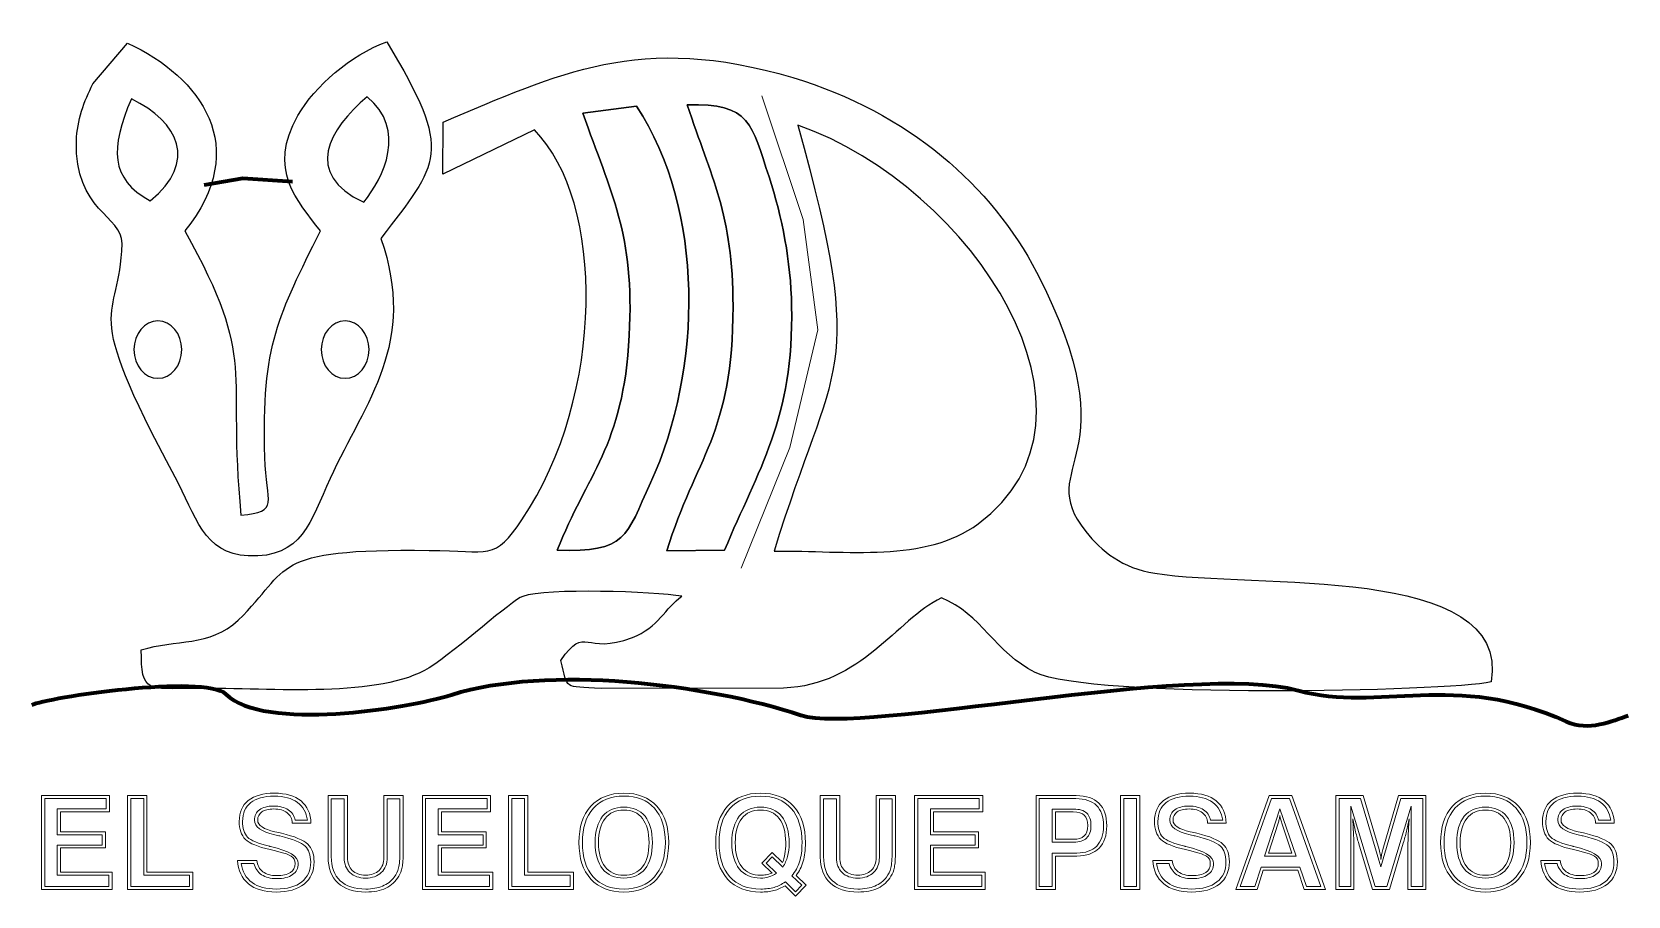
# Model space of a CAD drawing. Header units: centimetres. Extents: x 20.84 to 30.72, y -1.79 to 3.56.
import ezdxf

# ---------------------------------------------------------------- set-up
doc = ezdxf.new("R2010")
doc.units = ezdxf.units.CM
doc.header["$MEASUREMENT"] = 0

msp = doc.modelspace()

# ---------------------------------------------------------------- linework, layer by layer
at = {"color": 250}
for points, knots in [([(23.87528, 0.53936), (23.70513, 0.28518), (23.67505, 0.34607), (23.30097, 0.34998), (23.30097, 0.34998), (22.29191, 0.36061), (22.45771, 0.24435), (22.11779, -0.08234), (22.11779, -0.08234), (21.94477, -0.24863), (21.7285, -0.19822), (21.51835, -0.26621), (21.51835, -0.26621), (21.51769, -0.53609), (21.55703, -0.50634), (21.85022, -0.50474), (21.85022, -0.50474), (22.34492, -0.50215), (23.00017, -0.5653), (23.29987, -0.37691), (23.29987, -0.37691), (23.47657, -0.26577), (23.80993, 0.04031), (23.87991, 0.06533), (23.87991, 0.06533), (24.02405, 0.1169), (24.69331, 0.09646), (24.86577, 0.06572), (24.86577, 0.06572), (24.7618, -0.0063), (24.72014, -0.1278), (24.55897, -0.18946), (24.55897, -0.18946), (24.26154, -0.30329), (24.27184, -0.10433), (24.11618, -0.3314), (24.11618, -0.3314), (24.1628, -0.51978), (24.12572, -0.4875), (24.36695, -0.50546), (24.36695, -0.50546), (24.36695, -0.50546), (25.4953, -0.5027), (25.4953, -0.5027), (25.4953, -0.5027), (25.97715, -0.48474), (26.19144, -0.08157), (26.47218, 0.05624), (26.47218, 0.05624), (26.71727, -0.04118), (26.80725, -0.28627), (27.052, -0.40562), (27.052, -0.40562), (27.39379, -0.57241), (29.60879, -0.52364), (29.87647, -0.46452), (29.87647, -0.46452), (29.99675, 0.2762), (28.39993, 0.11101), (27.79349, 0.20799), (27.79349, 0.20799), (27.59271, 0.24011), (27.46372, 0.34375), (27.36536, 0.46784), (27.36536, 0.46784), (27.02958, 0.89156), (27.66886, 0.89553), (27.06027, 2.07359), (27.06027, 2.07359), (26.7889, 2.59881), (26.26632, 3.06446), (25.55282, 3.27715), (25.55282, 3.27715), (24.60349, 3.5602), (24.10059, 3.30035), (23.38637, 3.00242), (23.38637, 3.00242), (23.38637, 3.00242), (23.38483, 2.67953), (23.38483, 2.67953), (23.38483, 2.67953), (23.38483, 2.67953), (23.95297, 2.95299), (23.95297, 2.95299), (23.95297, 2.95299), (24.38833, 2.51164), (24.39494, 1.31584), (23.87528, 0.53936)], [0, 0, 0, 0, 0.0434783, 0.0434783, 0.0434783, 0.0434783, 0.0869565, 0.0869565, 0.0869565, 0.0869565, 0.1304348, 0.1304348, 0.1304348, 0.1304348, 0.173913, 0.173913, 0.173913, 0.173913, 0.2173913, 0.2173913, 0.2173913, 0.2173913, 0.2608696, 0.2608696, 0.2608696, 0.2608696, 0.3043478, 0.3043478, 0.3043478, 0.3043478, 0.3478261, 0.3478261, 0.3478261, 0.3478261, 0.3913043, 0.3913043, 0.3913043, 0.3913043, 0.4347826, 0.4347826, 0.4347826, 0.4347826, 0.4782609, 0.4782609, 0.4782609, 0.4782609, 0.5217391, 0.5217391, 0.5217391, 0.5217391, 0.5652174, 0.5652174, 0.5652174, 0.5652174, 0.6086957, 0.6086957, 0.6086957, 0.6086957, 0.6521739, 0.6521739, 0.6521739, 0.6521739, 0.6956522, 0.6956522, 0.6956522, 0.6956522, 0.7391304, 0.7391304, 0.7391304, 0.7391304, 0.7826087, 0.7826087, 0.7826087, 0.7826087, 0.826087, 0.826087, 0.826087, 0.826087, 0.8695652, 0.8695652, 0.8695652, 0.8695652, 0.9130435, 0.9130435, 0.9130435, 0.9130435, 1, 1, 1, 1]), ([(23.00216, 2.28115), (23.35695, 2.75358), (23.4601, 2.79921), (23.03803, 3.49899), (23.03803, 3.49899), (22.81294, 3.41655), (22.59303, 3.22547), (22.4884, 3.04242), (22.4884, 3.04242), (22.29758, 2.70873), (22.48333, 2.51604), (22.62681, 2.32776), (22.62681, 2.32776), (22.37076, 1.80717), (22.26133, 1.62958), (22.28375, 0.926), (22.28375, 0.926), (22.29285, 0.64053), (22.37798, 0.58779), (22.13526, 0.56862), (22.13526, 0.56862), (22.04423, 1.49497), (22.24502, 1.50026), (21.78878, 2.32776), (21.78878, 2.32776), (22.20402, 2.84775), (21.88896, 3.27952), (21.43377, 3.49133), (21.43377, 3.49133), (21.43377, 3.49133), (21.2191, 3.23913), (21.2191, 3.23913), (21.2191, 3.23913), (21.16339, 3.13014), (21.12118, 3.0146), (21.11683, 2.88439), (21.11683, 2.88439), (21.10245, 2.45389), (21.40313, 2.42111), (21.39928, 2.24952), (21.39928, 2.24952), (21.38787, 1.73951), (21.12565, 1.92305), (21.72773, 0.80395), (21.72773, 0.80395), (21.85408, 0.56906), (21.90295, 0.32634), (22.18055, 0.31538), (22.18055, 0.31538), (22.51688, 0.3021), (22.564, 0.52773), (22.68709, 0.79431), (22.68709, 0.79431), (22.9097, 1.27639), (23.22664, 1.63195), (23.00216, 2.28115)], [0, 0, 0, 0, 0.0666667, 0.0666667, 0.0666667, 0.0666667, 0.1333333, 0.1333333, 0.1333333, 0.1333333, 0.2, 0.2, 0.2, 0.2, 0.2666667, 0.2666667, 0.2666667, 0.2666667, 0.3333333, 0.3333333, 0.3333333, 0.3333333, 0.4, 0.4, 0.4, 0.4, 0.4666667, 0.4666667, 0.4666667, 0.4666667, 0.5333333, 0.5333333, 0.5333333, 0.5333333, 0.6, 0.6, 0.6, 0.6, 0.6666667, 0.6666667, 0.6666667, 0.6666667, 0.7333333, 0.7333333, 0.7333333, 0.7333333, 0.8, 0.8, 0.8, 0.8, 0.8666667, 0.8666667, 0.8666667, 0.8666667, 1, 1, 1, 1]), ([(21.57373, 2.51439), (21.32307, 2.65302), (21.32594, 2.83734), (21.45675, 3.14667), (21.45675, 3.14667), (21.7506, 2.99933), (21.87, 2.75986), (21.57373, 2.51439)], [0, 0, 0, 0, 0.3333333, 0.3333333, 0.3333333, 0.3333333, 1, 1, 1, 1]), ([(22.8951, 2.50585), (22.51672, 2.68206), (22.68042, 2.95839), (22.91725, 3.15857), (22.91725, 3.15857), (23.16294, 2.9574), (23.02034, 2.65716), (22.8951, 2.50585)], [0, 0, 0, 0, 0.3333333, 0.3333333, 0.3333333, 0.3333333, 1, 1, 1, 1]), ([(24.09398, 0.35114), (24.27537, 0.82093), (24.50321, 0.98904), (24.53936, 1.68), (24.53936, 1.68), (24.57247, 2.31338), (24.4264, 2.56012), (24.25234, 3.05785), (24.25234, 3.05785), (24.25234, 3.05785), (24.58481, 3.10066), (24.58481, 3.10066), (24.58481, 3.10066), (25.00716, 2.45736), (24.99482, 1.47607), (24.67083, 0.76731), (24.67083, 0.76731), (24.51969, 0.43671), (24.52244, 0.33499), (24.09398, 0.35114)], [0, 0, 0, 0, 0.1666667, 0.1666667, 0.1666667, 0.1666667, 0.3333333, 0.3333333, 0.3333333, 0.3333333, 0.5, 0.5, 0.5, 0.5, 0.6666667, 0.6666667, 0.6666667, 0.6666667, 1, 1, 1, 1]), ([(25.18189, 1.86128), (25.18189, 2.43477), (25.04772, 2.65639), (24.89834, 3.10854), (24.89834, 3.10854), (25.29043, 3.12055), (25.29787, 2.98919), (25.40499, 2.6625), (25.40499, 2.6625), (25.4867, 2.41317), (25.53916, 2.1413), (25.54467, 1.86216), (25.54467, 1.86216), (25.55844, 1.16409), (25.33639, 0.84969), (25.12932, 0.35081), (25.12932, 0.35081), (25.12932, 0.35081), (24.77122, 0.34645), (24.77122, 0.34645), (24.77122, 0.34645), (24.94986, 0.92639), (25.18189, 1.06535), (25.18189, 1.86128)], [0, 0, 0, 0, 0.1428571, 0.1428571, 0.1428571, 0.1428571, 0.2857143, 0.2857143, 0.2857143, 0.2857143, 0.4285714, 0.4285714, 0.4285714, 0.4285714, 0.5714286, 0.5714286, 0.5714286, 0.5714286, 0.7142857, 0.7142857, 0.7142857, 0.7142857, 1, 1, 1, 1]), ([(25.43607, 0.34585), (25.80204, 1.54032), (26.0182, 1.40891), (25.58368, 2.98324), (25.58368, 2.98324), (26.67203, 2.59869), (27.59524, 1.17153), (26.69914, 0.51401), (26.69914, 0.51401), (26.37118, 0.27339), (25.88943, 0.34948), (25.43607, 0.34585)], [0, 0, 0, 0, 0.25, 0.25, 0.25, 0.25, 0.5, 0.5, 0.5, 0.5, 1, 1, 1, 1])]:
    msp.add_open_spline(points, degree=3, knots=knots, dxfattribs=at)
at = {"color": 250, "lineweight": 20}
msp.add_open_spline([(25.36014, 3.16469), (25.36014, 3.16469), (25.61525, 2.39929), (25.61525, 2.39929), (25.61525, 2.39929), (25.61525, 2.39929), (25.70639, 1.71587), (25.70639, 1.71587), (25.70639, 1.71587), (25.70639, 1.71587), (25.53326, 0.98694), (25.53326, 0.98694), (25.53326, 0.98694), (25.53326, 0.98694), (25.23258, 0.23978), (25.23258, 0.23978)], degree=3, knots=[0, 0, 0, 0, 0.2, 0.2, 0.2, 0.2, 0.4, 0.4, 0.4, 0.4, 0.6, 0.6, 0.6, 0.6, 1, 1, 1, 1], dxfattribs=at)
at = {"color": 7}
for points, knots in [([(24.25234, 3.05785), (24.4264, 2.56012), (24.57247, 2.31338), (24.53936, 1.68), (24.53936, 1.68), (24.50321, 0.98904), (24.27537, 0.82093), (24.09398, 0.35114), (24.09398, 0.35114), (24.52244, 0.33499), (24.51969, 0.43671), (24.67083, 0.76731), (24.67083, 0.76731), (24.99482, 1.47607), (25.00716, 2.45736), (24.58481, 3.10066), (24.58481, 3.10066), (24.58481, 3.10066), (24.25234, 3.05785), (24.25234, 3.05785)], [0, 0, 0, 0, 0.1666667, 0.1666667, 0.1666667, 0.1666667, 0.3333333, 0.3333333, 0.3333333, 0.3333333, 0.5, 0.5, 0.5, 0.5, 0.6666667, 0.6666667, 0.6666667, 0.6666667, 1, 1, 1, 1]), ([(25.18189, 1.86128), (25.18189, 1.06535), (24.94986, 0.92639), (24.77122, 0.34645), (24.77122, 0.34645), (24.77122, 0.34645), (25.12932, 0.35081), (25.12932, 0.35081), (25.12932, 0.35081), (25.33639, 0.84969), (25.55844, 1.16409), (25.54467, 1.86216), (25.54467, 1.86216), (25.53916, 2.1413), (25.4867, 2.41317), (25.40499, 2.6625), (25.40499, 2.6625), (25.29787, 2.98919), (25.29043, 3.12055), (24.89834, 3.10854), (24.89834, 3.10854), (25.04772, 2.65639), (25.18189, 2.43477), (25.18189, 1.86128)], [0, 0, 0, 0, 0.1428571, 0.1428571, 0.1428571, 0.1428571, 0.2857143, 0.2857143, 0.2857143, 0.2857143, 0.4285714, 0.4285714, 0.4285714, 0.4285714, 0.5714286, 0.5714286, 0.5714286, 0.5714286, 0.7142857, 0.7142857, 0.7142857, 0.7142857, 1, 1, 1, 1]), ([(21.62084, 1.7707), (21.70261, 1.7707), (21.76889, 1.69113), (21.76889, 1.593), (21.76889, 1.593), (21.76889, 1.49486), (21.70261, 1.4153), (21.62084, 1.4153), (21.62084, 1.4153), (21.53907, 1.4153), (21.47278, 1.49486), (21.47278, 1.593), (21.47278, 1.593), (21.47278, 1.69113), (21.53907, 1.7707), (21.62084, 1.7707)], [0, 0, 0, 0, 0.2, 0.2, 0.2, 0.2, 0.4, 0.4, 0.4, 0.4, 0.6, 0.6, 0.6, 0.6, 1, 1, 1, 1]), ([(22.78032, 1.7707), (22.86209, 1.7707), (22.92838, 1.69113), (22.92838, 1.593), (22.92838, 1.593), (22.92838, 1.49486), (22.86209, 1.4153), (22.78032, 1.4153), (22.78032, 1.4153), (22.69855, 1.4153), (22.63227, 1.49486), (22.63227, 1.593), (22.63227, 1.593), (22.63227, 1.69113), (22.69855, 1.7707), (22.78032, 1.7707)], [0, 0, 0, 0, 0.2, 0.2, 0.2, 0.2, 0.4, 0.4, 0.4, 0.4, 0.6, 0.6, 0.6, 0.6, 1, 1, 1, 1])]:
    msp.add_open_spline(points, degree=3, knots=knots, dxfattribs=at)
at = {"color": 250, "lineweight": 100}
msp.add_open_spline([(21.90769, 2.61432), (21.90769, 2.61432), (22.146, 2.65407), (22.146, 2.65407), (22.146, 2.65407), (22.146, 2.65407), (22.45385, 2.6342), (22.45385, 2.6342)], degree=3, knots=[0, 0, 0, 0, 0.3333333, 0.3333333, 0.3333333, 0.3333333, 1, 1, 1, 1], dxfattribs=at)
at = {"color": 250, "lineweight": 158}
msp.add_open_spline([(20.84117, -0.60619), (20.92517, -0.56089), (21.91193, -0.41299), (22.04163, -0.54004), (22.04163, -0.54004), (22.27666, -0.77028), (23.15678, -0.63238), (23.43976, -0.54344), (23.43976, -0.54344), (24.03395, -0.35669), (25.01626, -0.47562), (25.60141, -0.67007), (25.60141, -0.67007), (25.97664, -0.79476), (28.02758, -0.33631), (28.68079, -0.51698), (28.68079, -0.51698), (29.18758, -0.65715), (29.6429, -0.39093), (30.34085, -0.70975), (30.34085, -0.70975), (30.47832, -0.77255), (30.62777, -0.70541), (30.72337, -0.67234)], degree=3, knots=[0, 0, 0, 0, 0.1428571, 0.1428571, 0.1428571, 0.1428571, 0.2857143, 0.2857143, 0.2857143, 0.2857143, 0.4285714, 0.4285714, 0.4285714, 0.4285714, 0.5714286, 0.5714286, 0.5714286, 0.5714286, 0.7142857, 0.7142857, 0.7142857, 0.7142857, 1, 1, 1, 1], dxfattribs=at)
at = {"color": 250, "lineweight": 9}
for points, knots in [([(20.90063, -1.74946), (20.90063, -1.74946), (20.90063, -1.16872), (20.90063, -1.16872), (20.90063, -1.16872), (20.90063, -1.16872), (21.32224, -1.16872), (21.32224, -1.16872), (21.32224, -1.16872), (21.32224, -1.16872), (21.32224, -1.26969), (21.32224, -1.26969), (21.32224, -1.26969), (21.32224, -1.26969), (21.01855, -1.26969), (21.01855, -1.26969), (21.01855, -1.26969), (21.01855, -1.26969), (21.01855, -1.39326), (21.01855, -1.39326), (21.01855, -1.39326), (21.01855, -1.39326), (21.2964, -1.39326), (21.2964, -1.39326), (21.2964, -1.39326), (21.2964, -1.39326), (21.2964, -1.49261), (21.2964, -1.49261), (21.2964, -1.49261), (21.2964, -1.49261), (21.01855, -1.49261), (21.01855, -1.49261), (21.01855, -1.49261), (21.01855, -1.49261), (21.01855, -1.64204), (21.01855, -1.64204), (21.01855, -1.64204), (21.01855, -1.64204), (21.33759, -1.64204), (21.33759, -1.64204), (21.33759, -1.64204), (21.33759, -1.64204), (21.33759, -1.74946), (21.33759, -1.74946), (21.33759, -1.74946), (21.33759, -1.74946), (20.90063, -1.74946), (20.90063, -1.74946)], [0, 0, 0, 0, 0.0769231, 0.0769231, 0.0769231, 0.0769231, 0.1538462, 0.1538462, 0.1538462, 0.1538462, 0.2307692, 0.2307692, 0.2307692, 0.2307692, 0.3076923, 0.3076923, 0.3076923, 0.3076923, 0.3846154, 0.3846154, 0.3846154, 0.3846154, 0.4615385, 0.4615385, 0.4615385, 0.4615385, 0.5384615, 0.5384615, 0.5384615, 0.5384615, 0.6153846, 0.6153846, 0.6153846, 0.6153846, 0.6923077, 0.6923077, 0.6923077, 0.6923077, 0.7692308, 0.7692308, 0.7692308, 0.7692308, 0.8461538, 0.8461538, 0.8461538, 0.8461538, 1, 1, 1, 1]), ([(21.43384, -1.74946), (21.43384, -1.74946), (21.43384, -1.16872), (21.43384, -1.16872), (21.43384, -1.16872), (21.43384, -1.16872), (21.55338, -1.16872), (21.55338, -1.16872), (21.55338, -1.16872), (21.55338, -1.16872), (21.55338, -1.64204), (21.55338, -1.64204), (21.55338, -1.64204), (21.55338, -1.64204), (21.83688, -1.64204), (21.83688, -1.64204), (21.83688, -1.64204), (21.83688, -1.64204), (21.83688, -1.74946), (21.83688, -1.74946), (21.83688, -1.74946), (21.83688, -1.74946), (21.43384, -1.74946), (21.43384, -1.74946)], [0, 0, 0, 0, 0.1428571, 0.1428571, 0.1428571, 0.1428571, 0.2857143, 0.2857143, 0.2857143, 0.2857143, 0.4285714, 0.4285714, 0.4285714, 0.4285714, 0.5714286, 0.5714286, 0.5714286, 0.5714286, 0.7142857, 0.7142857, 0.7142857, 0.7142857, 1, 1, 1, 1]), ([(22.11487, -1.57015), (22.11487, -1.57015), (22.2336, -1.57015), (22.2336, -1.57015), (22.2336, -1.57015), (22.23751, -1.60057), (22.25016, -1.62386), (22.27143, -1.63988), (22.27143, -1.63988), (22.2927, -1.6559), (22.32124, -1.66384), (22.35704, -1.66384), (22.35704, -1.66384), (22.39406, -1.66384), (22.4222, -1.65752), (22.44131, -1.64473), (22.44131, -1.64473), (22.46057, -1.63194), (22.47012, -1.61323), (22.47012, -1.58859), (22.47012, -1.58859), (22.47012, -1.5688), (22.46205, -1.55359), (22.44603, -1.54282), (22.44603, -1.54282), (22.43001, -1.53205), (22.38666, -1.51873), (22.31599, -1.50298), (22.31599, -1.50298), (22.23979, -1.48588), (22.18877, -1.46461), (22.16306, -1.4393), (22.16306, -1.4393), (22.13735, -1.41386), (22.12443, -1.37671), (22.12443, -1.32784), (22.12443, -1.32784), (22.12443, -1.27197), (22.14327, -1.22903), (22.18097, -1.19874), (22.18097, -1.19874), (22.21866, -1.16845), (22.27224, -1.15338), (22.34156, -1.15338), (22.34156, -1.15338), (22.41251, -1.15338), (22.4677, -1.16953), (22.50714, -1.2017), (22.50714, -1.2017), (22.54659, -1.23388), (22.56705, -1.27978), (22.56866, -1.33915), (22.56866, -1.33915), (22.56866, -1.33915), (22.45316, -1.33874), (22.45316, -1.33874), (22.45316, -1.33874), (22.45182, -1.31128), (22.44118, -1.28974), (22.42126, -1.27426), (22.42126, -1.27426), (22.40133, -1.25878), (22.37401, -1.25111), (22.33928, -1.25111), (22.33928, -1.25111), (22.3067, -1.25111), (22.28179, -1.25703), (22.2647, -1.26888), (22.2647, -1.26888), (22.2476, -1.28059), (22.23912, -1.29796), (22.23912, -1.32084), (22.23912, -1.32084), (22.23912, -1.35288), (22.27479, -1.37657), (22.34601, -1.39205), (22.34601, -1.39205), (22.36297, -1.39596), (22.37643, -1.39905), (22.38612, -1.40107), (22.38612, -1.40107), (22.46824, -1.42113), (22.52235, -1.44361), (22.5486, -1.46865), (22.5486, -1.46865), (22.57485, -1.49355), (22.58805, -1.53017), (22.58805, -1.57823), (22.58805, -1.57823), (22.58805, -1.63719), (22.56745, -1.68309), (22.52639, -1.71608), (22.52639, -1.71608), (22.4852, -1.74906), (22.42772, -1.76561), (22.35381, -1.76561), (22.35381, -1.76561), (22.28072, -1.76561), (22.22337, -1.74852), (22.18177, -1.71433), (22.18177, -1.71433), (22.14004, -1.68027), (22.11783, -1.63221), (22.11487, -1.57015)], [0, 0, 0, 0, 0.037037, 0.037037, 0.037037, 0.037037, 0.0740741, 0.0740741, 0.0740741, 0.0740741, 0.1111111, 0.1111111, 0.1111111, 0.1111111, 0.1481481, 0.1481481, 0.1481481, 0.1481481, 0.1851852, 0.1851852, 0.1851852, 0.1851852, 0.2222222, 0.2222222, 0.2222222, 0.2222222, 0.2592593, 0.2592593, 0.2592593, 0.2592593, 0.2962963, 0.2962963, 0.2962963, 0.2962963, 0.3333333, 0.3333333, 0.3333333, 0.3333333, 0.3703704, 0.3703704, 0.3703704, 0.3703704, 0.4074074, 0.4074074, 0.4074074, 0.4074074, 0.4444444, 0.4444444, 0.4444444, 0.4444444, 0.4814815, 0.4814815, 0.4814815, 0.4814815, 0.5185185, 0.5185185, 0.5185185, 0.5185185, 0.5555556, 0.5555556, 0.5555556, 0.5555556, 0.5925926, 0.5925926, 0.5925926, 0.5925926, 0.6296296, 0.6296296, 0.6296296, 0.6296296, 0.6666667, 0.6666667, 0.6666667, 0.6666667, 0.7037037, 0.7037037, 0.7037037, 0.7037037, 0.7407407, 0.7407407, 0.7407407, 0.7407407, 0.7777778, 0.7777778, 0.7777778, 0.7777778, 0.8148148, 0.8148148, 0.8148148, 0.8148148, 0.8518519, 0.8518519, 0.8518519, 0.8518519, 0.8888889, 0.8888889, 0.8888889, 0.8888889, 0.9259259, 0.9259259, 0.9259259, 0.9259259, 1, 1, 1, 1]), ([(22.13654, -1.58792), (22.14435, -1.63961), (22.16697, -1.67906), (22.20412, -1.70625), (22.20412, -1.70625), (22.24127, -1.73344), (22.29149, -1.74704), (22.35449, -1.74704), (22.35449, -1.74704), (22.42206, -1.74704), (22.47443, -1.73236), (22.51145, -1.70288), (22.51145, -1.70288), (22.54847, -1.6734), (22.56705, -1.63207), (22.56705, -1.57904), (22.56705, -1.57904), (22.56705, -1.53623), (22.55547, -1.50352), (22.53218, -1.48117), (22.53218, -1.48117), (22.50889, -1.45882), (22.45693, -1.43782), (22.3763, -1.41817), (22.3763, -1.41817), (22.36916, -1.41655), (22.35853, -1.414), (22.34439, -1.41063), (22.34439, -1.41063), (22.26079, -1.39125), (22.21893, -1.36123), (22.21893, -1.32084), (22.21893, -1.32084), (22.21893, -1.29297), (22.22929, -1.27144), (22.24989, -1.25622), (22.24989, -1.25622), (22.27049, -1.24101), (22.29983, -1.23334), (22.33766, -1.23334), (22.33766, -1.23334), (22.37522, -1.23334), (22.40551, -1.24088), (22.42853, -1.25596), (22.42853, -1.25596), (22.45155, -1.27103), (22.46595, -1.29284), (22.47174, -1.32138), (22.47174, -1.32138), (22.47174, -1.32138), (22.54659, -1.32138), (22.54659, -1.32138), (22.54659, -1.32138), (22.54107, -1.27332), (22.5206, -1.2363), (22.48507, -1.21059), (22.48507, -1.21059), (22.44953, -1.18488), (22.40174, -1.17195), (22.34143, -1.17195), (22.34143, -1.17195), (22.27789, -1.17195), (22.22929, -1.18528), (22.19577, -1.21207), (22.19577, -1.21207), (22.16225, -1.23872), (22.14543, -1.27736), (22.14543, -1.32784), (22.14543, -1.32784), (22.14543, -1.37119), (22.15552, -1.40363), (22.17585, -1.42503), (22.17585, -1.42503), (22.19604, -1.44657), (22.24168, -1.46555), (22.31249, -1.48211), (22.31249, -1.48211), (22.3137, -1.48238), (22.31585, -1.48292), (22.31881, -1.48373), (22.31881, -1.48373), (22.4331, -1.51025), (22.49032, -1.54525), (22.49032, -1.58859), (22.49032, -1.58859), (22.49032, -1.61807), (22.4786, -1.64096), (22.45505, -1.65752), (22.45505, -1.65752), (22.43149, -1.67407), (22.39851, -1.68242), (22.35624, -1.68242), (22.35624, -1.68242), (22.31828, -1.68242), (22.28731, -1.67434), (22.26308, -1.65819), (22.26308, -1.65819), (22.23885, -1.64204), (22.22283, -1.61861), (22.21502, -1.58792), (22.21502, -1.58792), (22.21502, -1.58792), (22.13654, -1.58792), (22.13654, -1.58792)], [0, 0, 0, 0, 0.037037, 0.037037, 0.037037, 0.037037, 0.0740741, 0.0740741, 0.0740741, 0.0740741, 0.1111111, 0.1111111, 0.1111111, 0.1111111, 0.1481481, 0.1481481, 0.1481481, 0.1481481, 0.1851852, 0.1851852, 0.1851852, 0.1851852, 0.2222222, 0.2222222, 0.2222222, 0.2222222, 0.2592593, 0.2592593, 0.2592593, 0.2592593, 0.2962963, 0.2962963, 0.2962963, 0.2962963, 0.3333333, 0.3333333, 0.3333333, 0.3333333, 0.3703704, 0.3703704, 0.3703704, 0.3703704, 0.4074074, 0.4074074, 0.4074074, 0.4074074, 0.4444444, 0.4444444, 0.4444444, 0.4444444, 0.4814815, 0.4814815, 0.4814815, 0.4814815, 0.5185185, 0.5185185, 0.5185185, 0.5185185, 0.5555556, 0.5555556, 0.5555556, 0.5555556, 0.5925926, 0.5925926, 0.5925926, 0.5925926, 0.6296296, 0.6296296, 0.6296296, 0.6296296, 0.6666667, 0.6666667, 0.6666667, 0.6666667, 0.7037037, 0.7037037, 0.7037037, 0.7037037, 0.7407407, 0.7407407, 0.7407407, 0.7407407, 0.7777778, 0.7777778, 0.7777778, 0.7777778, 0.8148148, 0.8148148, 0.8148148, 0.8148148, 0.8518519, 0.8518519, 0.8518519, 0.8518519, 0.8888889, 0.8888889, 0.8888889, 0.8888889, 0.9259259, 0.9259259, 0.9259259, 0.9259259, 1, 1, 1, 1]), ([(22.67461, -1.16872), (22.67461, -1.16872), (22.79496, -1.16872), (22.79496, -1.16872), (22.79496, -1.16872), (22.79496, -1.16872), (22.79496, -1.5513), (22.79496, -1.5513), (22.79496, -1.5513), (22.79496, -1.5855), (22.80478, -1.61229), (22.82457, -1.63167), (22.82457, -1.63167), (22.84423, -1.65092), (22.87182, -1.66061), (22.90709, -1.66061), (22.90709, -1.66061), (22.94223, -1.66061), (22.96996, -1.65092), (22.99015, -1.6314), (22.99015, -1.6314), (23.01021, -1.61202), (23.0203, -1.58523), (23.0203, -1.5513), (23.0203, -1.5513), (23.0203, -1.5513), (23.0203, -1.16872), (23.0203, -1.16872), (23.0203, -1.16872), (23.0203, -1.16872), (23.13984, -1.16872), (23.13984, -1.16872), (23.13984, -1.16872), (23.13984, -1.16872), (23.13984, -1.51428), (23.13984, -1.51428), (23.13984, -1.51428), (23.13984, -1.55871), (23.13769, -1.59142), (23.13352, -1.61215), (23.13352, -1.61215), (23.12934, -1.63288), (23.12221, -1.65146), (23.11225, -1.66775), (23.11225, -1.66775), (23.09327, -1.70006), (23.06675, -1.72456), (23.03242, -1.74098), (23.03242, -1.74098), (22.99809, -1.7574), (22.9569, -1.76561), (22.90884, -1.76561), (22.90884, -1.76561), (22.8344, -1.76561), (22.77678, -1.74677), (22.73586, -1.70894), (22.73586, -1.70894), (22.69507, -1.67125), (22.67461, -1.61794), (22.67461, -1.54902), (22.67461, -1.54902), (22.67461, -1.54902), (22.67461, -1.16872), (22.67461, -1.16872)], [0, 0, 0, 0, 0.0588235, 0.0588235, 0.0588235, 0.0588235, 0.1176471, 0.1176471, 0.1176471, 0.1176471, 0.1764706, 0.1764706, 0.1764706, 0.1764706, 0.2352941, 0.2352941, 0.2352941, 0.2352941, 0.2941176, 0.2941176, 0.2941176, 0.2941176, 0.3529412, 0.3529412, 0.3529412, 0.3529412, 0.4117647, 0.4117647, 0.4117647, 0.4117647, 0.4705882, 0.4705882, 0.4705882, 0.4705882, 0.5294118, 0.5294118, 0.5294118, 0.5294118, 0.5882353, 0.5882353, 0.5882353, 0.5882353, 0.6470588, 0.6470588, 0.6470588, 0.6470588, 0.7058824, 0.7058824, 0.7058824, 0.7058824, 0.7647059, 0.7647059, 0.7647059, 0.7647059, 0.8235294, 0.8235294, 0.8235294, 0.8235294, 0.8823529, 0.8823529, 0.8823529, 0.8823529, 1, 1, 1, 1]), ([(23.25845, -1.74946), (23.25845, -1.74946), (23.25845, -1.16872), (23.25845, -1.16872), (23.25845, -1.16872), (23.25845, -1.16872), (23.68006, -1.16872), (23.68006, -1.16872), (23.68006, -1.16872), (23.68006, -1.16872), (23.68006, -1.26969), (23.68006, -1.26969), (23.68006, -1.26969), (23.68006, -1.26969), (23.37637, -1.26969), (23.37637, -1.26969), (23.37637, -1.26969), (23.37637, -1.26969), (23.37637, -1.39326), (23.37637, -1.39326), (23.37637, -1.39326), (23.37637, -1.39326), (23.65422, -1.39326), (23.65422, -1.39326), (23.65422, -1.39326), (23.65422, -1.39326), (23.65422, -1.49261), (23.65422, -1.49261), (23.65422, -1.49261), (23.65422, -1.49261), (23.37637, -1.49261), (23.37637, -1.49261), (23.37637, -1.49261), (23.37637, -1.49261), (23.37637, -1.64204), (23.37637, -1.64204), (23.37637, -1.64204), (23.37637, -1.64204), (23.69541, -1.64204), (23.69541, -1.64204), (23.69541, -1.64204), (23.69541, -1.64204), (23.69541, -1.74946), (23.69541, -1.74946), (23.69541, -1.74946), (23.69541, -1.74946), (23.25845, -1.74946), (23.25845, -1.74946)], [0, 0, 0, 0, 0.0769231, 0.0769231, 0.0769231, 0.0769231, 0.1538462, 0.1538462, 0.1538462, 0.1538462, 0.2307692, 0.2307692, 0.2307692, 0.2307692, 0.3076923, 0.3076923, 0.3076923, 0.3076923, 0.3846154, 0.3846154, 0.3846154, 0.3846154, 0.4615385, 0.4615385, 0.4615385, 0.4615385, 0.5384615, 0.5384615, 0.5384615, 0.5384615, 0.6153846, 0.6153846, 0.6153846, 0.6153846, 0.6923077, 0.6923077, 0.6923077, 0.6923077, 0.7692308, 0.7692308, 0.7692308, 0.7692308, 0.8461538, 0.8461538, 0.8461538, 0.8461538, 1, 1, 1, 1]), ([(23.79166, -1.74946), (23.79166, -1.74946), (23.79166, -1.16872), (23.79166, -1.16872), (23.79166, -1.16872), (23.79166, -1.16872), (23.9112, -1.16872), (23.9112, -1.16872), (23.9112, -1.16872), (23.9112, -1.16872), (23.9112, -1.64204), (23.9112, -1.64204), (23.9112, -1.64204), (23.9112, -1.64204), (24.1947, -1.64204), (24.1947, -1.64204), (24.1947, -1.64204), (24.1947, -1.64204), (24.1947, -1.74946), (24.1947, -1.74946), (24.1947, -1.74946), (24.1947, -1.74946), (23.79166, -1.74946), (23.79166, -1.74946)], [0, 0, 0, 0, 0.1428571, 0.1428571, 0.1428571, 0.1428571, 0.2857143, 0.2857143, 0.2857143, 0.2857143, 0.4285714, 0.4285714, 0.4285714, 0.4285714, 0.5714286, 0.5714286, 0.5714286, 0.5714286, 0.7142857, 0.7142857, 0.7142857, 0.7142857, 1, 1, 1, 1]), ([(24.22809, -1.4595), (24.22809, -1.36298), (24.25259, -1.28786), (24.30159, -1.23401), (24.30159, -1.23401), (24.35073, -1.1803), (24.41884, -1.15338), (24.50621, -1.15338), (24.50621, -1.15338), (24.59317, -1.15338), (24.66115, -1.1803), (24.71029, -1.23401), (24.71029, -1.23401), (24.75929, -1.28786), (24.78379, -1.36298), (24.78379, -1.4595), (24.78379, -1.4595), (24.78379, -1.55602), (24.75929, -1.63113), (24.71029, -1.68498), (24.71029, -1.68498), (24.66115, -1.73869), (24.59317, -1.76561), (24.50621, -1.76561), (24.50621, -1.76561), (24.41884, -1.76561), (24.35073, -1.73869), (24.30159, -1.68498), (24.30159, -1.68498), (24.25259, -1.63113), (24.22809, -1.55602), (24.22809, -1.4595)], [0, 0, 0, 0, 0.1111111, 0.1111111, 0.1111111, 0.1111111, 0.2222222, 0.2222222, 0.2222222, 0.2222222, 0.3333333, 0.3333333, 0.3333333, 0.3333333, 0.4444444, 0.4444444, 0.4444444, 0.4444444, 0.5555556, 0.5555556, 0.5555556, 0.5555556, 0.6666667, 0.6666667, 0.6666667, 0.6666667, 0.7777778, 0.7777778, 0.7777778, 0.7777778, 1, 1, 1, 1]), ([(24.24909, -1.4595), (24.24909, -1.55077), (24.27157, -1.62144), (24.31667, -1.67165), (24.31667, -1.67165), (24.36177, -1.72186), (24.42517, -1.74704), (24.50688, -1.74704), (24.50688, -1.74704), (24.58738, -1.74704), (24.65011, -1.72173), (24.69521, -1.67111), (24.69521, -1.67111), (24.74031, -1.6205), (24.76279, -1.54996), (24.76279, -1.4595), (24.76279, -1.4595), (24.76279, -1.36796), (24.74031, -1.29701), (24.69535, -1.24667), (24.69535, -1.24667), (24.65038, -1.19632), (24.58738, -1.17115), (24.50621, -1.17115), (24.50621, -1.17115), (24.42544, -1.17115), (24.36244, -1.19645), (24.31707, -1.24707), (24.31707, -1.24707), (24.27171, -1.29769), (24.24909, -1.36849), (24.24909, -1.4595)], [0, 0, 0, 0, 0.1111111, 0.1111111, 0.1111111, 0.1111111, 0.2222222, 0.2222222, 0.2222222, 0.2222222, 0.3333333, 0.3333333, 0.3333333, 0.3333333, 0.4444444, 0.4444444, 0.4444444, 0.4444444, 0.5555556, 0.5555556, 0.5555556, 0.5555556, 0.6666667, 0.6666667, 0.6666667, 0.6666667, 0.7777778, 0.7777778, 0.7777778, 0.7777778, 1, 1, 1, 1]), ([(25.50425, -1.72698), (25.48164, -1.74031), (25.45848, -1.75013), (25.43506, -1.75633), (25.43506, -1.75633), (25.4115, -1.76252), (25.3839, -1.76561), (25.3524, -1.76561), (25.3524, -1.76561), (25.26517, -1.76561), (25.19692, -1.73869), (25.14792, -1.68498), (25.14792, -1.68498), (25.09892, -1.63113), (25.07442, -1.55602), (25.07442, -1.4595), (25.07442, -1.4595), (25.07442, -1.36298), (25.09892, -1.28786), (25.14792, -1.23401), (25.14792, -1.23401), (25.19706, -1.1803), (25.26517, -1.15338), (25.35254, -1.15338), (25.35254, -1.15338), (25.44004, -1.15338), (25.50816, -1.1803), (25.55702, -1.23428), (25.55702, -1.23428), (25.60575, -1.28813), (25.63012, -1.36378), (25.63012, -1.46111), (25.63012, -1.46111), (25.63012, -1.50419), (25.62541, -1.54215), (25.61612, -1.575), (25.61612, -1.575), (25.6067, -1.60784), (25.59229, -1.63746), (25.57291, -1.66384), (25.57291, -1.66384), (25.57291, -1.66384), (25.63402, -1.72254), (25.63402, -1.72254), (25.63402, -1.72254), (25.63402, -1.72254), (25.56941, -1.79052), (25.56941, -1.79052), (25.56941, -1.79052), (25.56941, -1.79052), (25.50425, -1.72698), (25.50425, -1.72698)], [0, 0, 0, 0, 0.0714286, 0.0714286, 0.0714286, 0.0714286, 0.1428571, 0.1428571, 0.1428571, 0.1428571, 0.2142857, 0.2142857, 0.2142857, 0.2142857, 0.2857143, 0.2857143, 0.2857143, 0.2857143, 0.3571429, 0.3571429, 0.3571429, 0.3571429, 0.4285714, 0.4285714, 0.4285714, 0.4285714, 0.5, 0.5, 0.5, 0.5, 0.5714286, 0.5714286, 0.5714286, 0.5714286, 0.6428571, 0.6428571, 0.6428571, 0.6428571, 0.7142857, 0.7142857, 0.7142857, 0.7142857, 0.7857143, 0.7857143, 0.7857143, 0.7857143, 0.8571429, 0.8571429, 0.8571429, 0.8571429, 1, 1, 1, 1]), ([(25.50573, -1.70248), (25.50573, -1.70248), (25.5686, -1.764), (25.5686, -1.764), (25.5686, -1.764), (25.5686, -1.764), (25.6075, -1.72254), (25.6075, -1.72254), (25.6075, -1.72254), (25.6075, -1.72254), (25.54612, -1.66452), (25.54612, -1.66452), (25.54612, -1.66452), (25.56766, -1.63934), (25.58354, -1.6104), (25.59377, -1.57782), (25.59377, -1.57782), (25.604, -1.54525), (25.60912, -1.50648), (25.60912, -1.46178), (25.60912, -1.46178), (25.60912, -1.3693), (25.58677, -1.29782), (25.54194, -1.24747), (25.54194, -1.24747), (25.49712, -1.19713), (25.43398, -1.17195), (25.35254, -1.17195), (25.35254, -1.17195), (25.27123, -1.17195), (25.2081, -1.19713), (25.163, -1.24747), (25.163, -1.24747), (25.1179, -1.29782), (25.09542, -1.36849), (25.09542, -1.4595), (25.09542, -1.4595), (25.09542, -1.55077), (25.1179, -1.62144), (25.163, -1.67165), (25.163, -1.67165), (25.2081, -1.72186), (25.2715, -1.74704), (25.35321, -1.74704), (25.35321, -1.74704), (25.38498, -1.74704), (25.41285, -1.74354), (25.43667, -1.73654), (25.43667, -1.73654), (25.46037, -1.72967), (25.48352, -1.71823), (25.50573, -1.70248)], [0, 0, 0, 0, 0.0714286, 0.0714286, 0.0714286, 0.0714286, 0.1428571, 0.1428571, 0.1428571, 0.1428571, 0.2142857, 0.2142857, 0.2142857, 0.2142857, 0.2857143, 0.2857143, 0.2857143, 0.2857143, 0.3571429, 0.3571429, 0.3571429, 0.3571429, 0.4285714, 0.4285714, 0.4285714, 0.4285714, 0.5, 0.5, 0.5, 0.5, 0.5714286, 0.5714286, 0.5714286, 0.5714286, 0.6428571, 0.6428571, 0.6428571, 0.6428571, 0.7142857, 0.7142857, 0.7142857, 0.7142857, 0.7857143, 0.7857143, 0.7857143, 0.7857143, 0.8571429, 0.8571429, 0.8571429, 0.8571429, 1, 1, 1, 1]), ([(25.72206, -1.16872), (25.72206, -1.16872), (25.84241, -1.16872), (25.84241, -1.16872), (25.84241, -1.16872), (25.84241, -1.16872), (25.84241, -1.5513), (25.84241, -1.5513), (25.84241, -1.5513), (25.84241, -1.5855), (25.85223, -1.61229), (25.87202, -1.63167), (25.87202, -1.63167), (25.89168, -1.65092), (25.91927, -1.66061), (25.95454, -1.66061), (25.95454, -1.66061), (25.98968, -1.66061), (26.01741, -1.65092), (26.0376, -1.6314), (26.0376, -1.6314), (26.05766, -1.61202), (26.06775, -1.58523), (26.06775, -1.5513), (26.06775, -1.5513), (26.06775, -1.5513), (26.06775, -1.16872), (26.06775, -1.16872), (26.06775, -1.16872), (26.06775, -1.16872), (26.18729, -1.16872), (26.18729, -1.16872), (26.18729, -1.16872), (26.18729, -1.16872), (26.18729, -1.51428), (26.18729, -1.51428), (26.18729, -1.51428), (26.18729, -1.55871), (26.18514, -1.59142), (26.18097, -1.61215), (26.18097, -1.61215), (26.17679, -1.63288), (26.16966, -1.65146), (26.1597, -1.66775), (26.1597, -1.66775), (26.14072, -1.70006), (26.1142, -1.72456), (26.07987, -1.74098), (26.07987, -1.74098), (26.04554, -1.7574), (26.00435, -1.76561), (25.95629, -1.76561), (25.95629, -1.76561), (25.88185, -1.76561), (25.82423, -1.74677), (25.78331, -1.70894), (25.78331, -1.70894), (25.74252, -1.67125), (25.72206, -1.61794), (25.72206, -1.54902), (25.72206, -1.54902), (25.72206, -1.54902), (25.72206, -1.16872), (25.72206, -1.16872)], [0, 0, 0, 0, 0.0588235, 0.0588235, 0.0588235, 0.0588235, 0.1176471, 0.1176471, 0.1176471, 0.1176471, 0.1764706, 0.1764706, 0.1764706, 0.1764706, 0.2352941, 0.2352941, 0.2352941, 0.2352941, 0.2941176, 0.2941176, 0.2941176, 0.2941176, 0.3529412, 0.3529412, 0.3529412, 0.3529412, 0.4117647, 0.4117647, 0.4117647, 0.4117647, 0.4705882, 0.4705882, 0.4705882, 0.4705882, 0.5294118, 0.5294118, 0.5294118, 0.5294118, 0.5882353, 0.5882353, 0.5882353, 0.5882353, 0.6470588, 0.6470588, 0.6470588, 0.6470588, 0.7058824, 0.7058824, 0.7058824, 0.7058824, 0.7647059, 0.7647059, 0.7647059, 0.7647059, 0.8235294, 0.8235294, 0.8235294, 0.8235294, 0.8823529, 0.8823529, 0.8823529, 0.8823529, 1, 1, 1, 1]), ([(26.3059, -1.74946), (26.3059, -1.74946), (26.3059, -1.16872), (26.3059, -1.16872), (26.3059, -1.16872), (26.3059, -1.16872), (26.72751, -1.16872), (26.72751, -1.16872), (26.72751, -1.16872), (26.72751, -1.16872), (26.72751, -1.26969), (26.72751, -1.26969), (26.72751, -1.26969), (26.72751, -1.26969), (26.42382, -1.26969), (26.42382, -1.26969), (26.42382, -1.26969), (26.42382, -1.26969), (26.42382, -1.39326), (26.42382, -1.39326), (26.42382, -1.39326), (26.42382, -1.39326), (26.70167, -1.39326), (26.70167, -1.39326), (26.70167, -1.39326), (26.70167, -1.39326), (26.70167, -1.49261), (26.70167, -1.49261), (26.70167, -1.49261), (26.70167, -1.49261), (26.42382, -1.49261), (26.42382, -1.49261), (26.42382, -1.49261), (26.42382, -1.49261), (26.42382, -1.64204), (26.42382, -1.64204), (26.42382, -1.64204), (26.42382, -1.64204), (26.74286, -1.64204), (26.74286, -1.64204), (26.74286, -1.64204), (26.74286, -1.64204), (26.74286, -1.74946), (26.74286, -1.74946), (26.74286, -1.74946), (26.74286, -1.74946), (26.3059, -1.74946), (26.3059, -1.74946)], [0, 0, 0, 0, 0.0769231, 0.0769231, 0.0769231, 0.0769231, 0.1538462, 0.1538462, 0.1538462, 0.1538462, 0.2307692, 0.2307692, 0.2307692, 0.2307692, 0.3076923, 0.3076923, 0.3076923, 0.3076923, 0.3846154, 0.3846154, 0.3846154, 0.3846154, 0.4615385, 0.4615385, 0.4615385, 0.4615385, 0.5384615, 0.5384615, 0.5384615, 0.5384615, 0.6153846, 0.6153846, 0.6153846, 0.6153846, 0.6923077, 0.6923077, 0.6923077, 0.6923077, 0.7692308, 0.7692308, 0.7692308, 0.7692308, 0.8461538, 0.8461538, 0.8461538, 0.8461538, 1, 1, 1, 1]), ([(27.058, -1.74946), (27.058, -1.74946), (27.058, -1.16872), (27.058, -1.16872), (27.058, -1.16872), (27.058, -1.16872), (27.30596, -1.16872), (27.30596, -1.16872), (27.30596, -1.16872), (27.36829, -1.16872), (27.41554, -1.18461), (27.44758, -1.21624), (27.44758, -1.21624), (27.47975, -1.24788), (27.49577, -1.29432), (27.49577, -1.35544), (27.49577, -1.35544), (27.49577, -1.41507), (27.47975, -1.46125), (27.44785, -1.49382), (27.44785, -1.49382), (27.41581, -1.5264), (27.37017, -1.54269), (27.31067, -1.54269), (27.31067, -1.54269), (27.31067, -1.54269), (27.17754, -1.54269), (27.17754, -1.54269), (27.17754, -1.54269), (27.17754, -1.54269), (27.17754, -1.74946), (27.17754, -1.74946), (27.17754, -1.74946), (27.17754, -1.74946), (27.058, -1.74946), (27.058, -1.74946)], [0, 0, 0, 0, 0.1, 0.1, 0.1, 0.1, 0.2, 0.2, 0.2, 0.2, 0.3, 0.3, 0.3, 0.3, 0.4, 0.4, 0.4, 0.4, 0.5, 0.5, 0.5, 0.5, 0.6, 0.6, 0.6, 0.6, 0.7, 0.7, 0.7, 0.7, 0.8, 0.8, 0.8, 0.8, 1, 1, 1, 1]), ([(27.58126, -1.74946), (27.58126, -1.74946), (27.58126, -1.16872), (27.58126, -1.16872), (27.58126, -1.16872), (27.58126, -1.16872), (27.70079, -1.16872), (27.70079, -1.16872), (27.70079, -1.16872), (27.70079, -1.16872), (27.70079, -1.74946), (27.70079, -1.74946), (27.70079, -1.74946), (27.70079, -1.74946), (27.58126, -1.74946), (27.58126, -1.74946)], [0, 0, 0, 0, 0.2, 0.2, 0.2, 0.2, 0.4, 0.4, 0.4, 0.4, 0.6, 0.6, 0.6, 0.6, 1, 1, 1, 1]), ([(27.7817, -1.57015), (27.7817, -1.57015), (27.90043, -1.57015), (27.90043, -1.57015), (27.90043, -1.57015), (27.90434, -1.60057), (27.91699, -1.62386), (27.93826, -1.63988), (27.93826, -1.63988), (27.95953, -1.6559), (27.98807, -1.66384), (28.02387, -1.66384), (28.02387, -1.66384), (28.06089, -1.66384), (28.08903, -1.65752), (28.10814, -1.64473), (28.10814, -1.64473), (28.1274, -1.63194), (28.13695, -1.61323), (28.13695, -1.58859), (28.13695, -1.58859), (28.13695, -1.5688), (28.12888, -1.55359), (28.11286, -1.54282), (28.11286, -1.54282), (28.09684, -1.53205), (28.05349, -1.51873), (27.98282, -1.50298), (27.98282, -1.50298), (27.90662, -1.48588), (27.8556, -1.46461), (27.82989, -1.4393), (27.82989, -1.4393), (27.80418, -1.41386), (27.79126, -1.37671), (27.79126, -1.32784), (27.79126, -1.32784), (27.79126, -1.27197), (27.8101, -1.22903), (27.8478, -1.19874), (27.8478, -1.19874), (27.88549, -1.16845), (27.93907, -1.15338), (28.00839, -1.15338), (28.00839, -1.15338), (28.07934, -1.15338), (28.13453, -1.16953), (28.17397, -1.2017), (28.17397, -1.2017), (28.21342, -1.23388), (28.23388, -1.27978), (28.23549, -1.33915), (28.23549, -1.33915), (28.23549, -1.33915), (28.11999, -1.33874), (28.11999, -1.33874), (28.11999, -1.33874), (28.11865, -1.31128), (28.10801, -1.28974), (28.08809, -1.27426), (28.08809, -1.27426), (28.06816, -1.25878), (28.04084, -1.25111), (28.00611, -1.25111), (28.00611, -1.25111), (27.97353, -1.25111), (27.94862, -1.25703), (27.93153, -1.26888), (27.93153, -1.26888), (27.91443, -1.28059), (27.90595, -1.29796), (27.90595, -1.32084), (27.90595, -1.32084), (27.90595, -1.35288), (27.94162, -1.37657), (28.01284, -1.39205), (28.01284, -1.39205), (28.0298, -1.39596), (28.04326, -1.39905), (28.05295, -1.40107), (28.05295, -1.40107), (28.13507, -1.42113), (28.18918, -1.44361), (28.21543, -1.46865), (28.21543, -1.46865), (28.24168, -1.49355), (28.25488, -1.53017), (28.25488, -1.57823), (28.25488, -1.57823), (28.25488, -1.63719), (28.23428, -1.68309), (28.19322, -1.71608), (28.19322, -1.71608), (28.15203, -1.74906), (28.09455, -1.76561), (28.02064, -1.76561), (28.02064, -1.76561), (27.94755, -1.76561), (27.8902, -1.74852), (27.8486, -1.71433), (27.8486, -1.71433), (27.80687, -1.68027), (27.78466, -1.63221), (27.7817, -1.57015)], [0, 0, 0, 0, 0.037037, 0.037037, 0.037037, 0.037037, 0.0740741, 0.0740741, 0.0740741, 0.0740741, 0.1111111, 0.1111111, 0.1111111, 0.1111111, 0.1481481, 0.1481481, 0.1481481, 0.1481481, 0.1851852, 0.1851852, 0.1851852, 0.1851852, 0.2222222, 0.2222222, 0.2222222, 0.2222222, 0.2592593, 0.2592593, 0.2592593, 0.2592593, 0.2962963, 0.2962963, 0.2962963, 0.2962963, 0.3333333, 0.3333333, 0.3333333, 0.3333333, 0.3703704, 0.3703704, 0.3703704, 0.3703704, 0.4074074, 0.4074074, 0.4074074, 0.4074074, 0.4444444, 0.4444444, 0.4444444, 0.4444444, 0.4814815, 0.4814815, 0.4814815, 0.4814815, 0.5185185, 0.5185185, 0.5185185, 0.5185185, 0.5555556, 0.5555556, 0.5555556, 0.5555556, 0.5925926, 0.5925926, 0.5925926, 0.5925926, 0.6296296, 0.6296296, 0.6296296, 0.6296296, 0.6666667, 0.6666667, 0.6666667, 0.6666667, 0.7037037, 0.7037037, 0.7037037, 0.7037037, 0.7407407, 0.7407407, 0.7407407, 0.7407407, 0.7777778, 0.7777778, 0.7777778, 0.7777778, 0.8148148, 0.8148148, 0.8148148, 0.8148148, 0.8518519, 0.8518519, 0.8518519, 0.8518519, 0.8888889, 0.8888889, 0.8888889, 0.8888889, 0.9259259, 0.9259259, 0.9259259, 0.9259259, 1, 1, 1, 1]), ([(27.80337, -1.58792), (27.81118, -1.63961), (27.8338, -1.67906), (27.87095, -1.70625), (27.87095, -1.70625), (27.9081, -1.73344), (27.95832, -1.74704), (28.02132, -1.74704), (28.02132, -1.74704), (28.08889, -1.74704), (28.14126, -1.73236), (28.17828, -1.70288), (28.17828, -1.70288), (28.2153, -1.6734), (28.23388, -1.63207), (28.23388, -1.57904), (28.23388, -1.57904), (28.23388, -1.53623), (28.2223, -1.50352), (28.19901, -1.48117), (28.19901, -1.48117), (28.17572, -1.45882), (28.12376, -1.43782), (28.04313, -1.41817), (28.04313, -1.41817), (28.03599, -1.41655), (28.02536, -1.414), (28.01122, -1.41063), (28.01122, -1.41063), (27.92762, -1.39125), (27.88576, -1.36123), (27.88576, -1.32084), (27.88576, -1.32084), (27.88576, -1.29297), (27.89612, -1.27144), (27.91672, -1.25622), (27.91672, -1.25622), (27.93732, -1.24101), (27.96666, -1.23334), (28.00449, -1.23334), (28.00449, -1.23334), (28.04205, -1.23334), (28.07234, -1.24088), (28.09536, -1.25596), (28.09536, -1.25596), (28.11838, -1.27103), (28.13278, -1.29284), (28.13857, -1.32138), (28.13857, -1.32138), (28.13857, -1.32138), (28.21342, -1.32138), (28.21342, -1.32138), (28.21342, -1.32138), (28.2079, -1.27332), (28.18743, -1.2363), (28.1519, -1.21059), (28.1519, -1.21059), (28.11636, -1.18488), (28.06857, -1.17195), (28.00826, -1.17195), (28.00826, -1.17195), (27.94472, -1.17195), (27.89612, -1.18528), (27.8626, -1.21207), (27.8626, -1.21207), (27.82908, -1.23872), (27.81226, -1.27736), (27.81226, -1.32784), (27.81226, -1.32784), (27.81226, -1.37119), (27.82235, -1.40363), (27.84268, -1.42503), (27.84268, -1.42503), (27.86287, -1.44657), (27.90851, -1.46555), (27.97932, -1.48211), (27.97932, -1.48211), (27.98053, -1.48238), (27.98268, -1.48292), (27.98564, -1.48373), (27.98564, -1.48373), (28.09993, -1.51025), (28.15715, -1.54525), (28.15715, -1.58859), (28.15715, -1.58859), (28.15715, -1.61807), (28.14543, -1.64096), (28.12188, -1.65752), (28.12188, -1.65752), (28.09832, -1.67407), (28.06534, -1.68242), (28.02307, -1.68242), (28.02307, -1.68242), (27.98511, -1.68242), (27.95414, -1.67434), (27.92991, -1.65819), (27.92991, -1.65819), (27.90568, -1.64204), (27.88966, -1.61861), (27.88185, -1.58792), (27.88185, -1.58792), (27.88185, -1.58792), (27.80337, -1.58792), (27.80337, -1.58792)], [0, 0, 0, 0, 0.037037, 0.037037, 0.037037, 0.037037, 0.0740741, 0.0740741, 0.0740741, 0.0740741, 0.1111111, 0.1111111, 0.1111111, 0.1111111, 0.1481481, 0.1481481, 0.1481481, 0.1481481, 0.1851852, 0.1851852, 0.1851852, 0.1851852, 0.2222222, 0.2222222, 0.2222222, 0.2222222, 0.2592593, 0.2592593, 0.2592593, 0.2592593, 0.2962963, 0.2962963, 0.2962963, 0.2962963, 0.3333333, 0.3333333, 0.3333333, 0.3333333, 0.3703704, 0.3703704, 0.3703704, 0.3703704, 0.4074074, 0.4074074, 0.4074074, 0.4074074, 0.4444444, 0.4444444, 0.4444444, 0.4444444, 0.4814815, 0.4814815, 0.4814815, 0.4814815, 0.5185185, 0.5185185, 0.5185185, 0.5185185, 0.5555556, 0.5555556, 0.5555556, 0.5555556, 0.5925926, 0.5925926, 0.5925926, 0.5925926, 0.6296296, 0.6296296, 0.6296296, 0.6296296, 0.6666667, 0.6666667, 0.6666667, 0.6666667, 0.7037037, 0.7037037, 0.7037037, 0.7037037, 0.7407407, 0.7407407, 0.7407407, 0.7407407, 0.7777778, 0.7777778, 0.7777778, 0.7777778, 0.8148148, 0.8148148, 0.8148148, 0.8148148, 0.8518519, 0.8518519, 0.8518519, 0.8518519, 0.8888889, 0.8888889, 0.8888889, 0.8888889, 0.9259259, 0.9259259, 0.9259259, 0.9259259, 1, 1, 1, 1]), ([(28.29459, -1.74946), (28.29459, -1.74946), (28.50204, -1.16872), (28.50204, -1.16872), (28.50204, -1.16872), (28.50204, -1.16872), (28.64163, -1.16872), (28.64163, -1.16872), (28.64163, -1.16872), (28.64163, -1.16872), (28.84948, -1.74946), (28.84948, -1.74946), (28.84948, -1.74946), (28.84948, -1.74946), (28.71702, -1.74946), (28.71702, -1.74946), (28.71702, -1.74946), (28.71702, -1.74946), (28.67798, -1.62992), (28.67798, -1.62992), (28.67798, -1.62992), (28.67798, -1.62992), (28.46502, -1.62992), (28.46502, -1.62992), (28.46502, -1.62992), (28.46502, -1.62992), (28.42598, -1.74946), (28.42598, -1.74946), (28.42598, -1.74946), (28.42598, -1.74946), (28.29459, -1.74946), (28.29459, -1.74946)], [0, 0, 0, 0, 0.1111111, 0.1111111, 0.1111111, 0.1111111, 0.2222222, 0.2222222, 0.2222222, 0.2222222, 0.3333333, 0.3333333, 0.3333333, 0.3333333, 0.4444444, 0.4444444, 0.4444444, 0.4444444, 0.5555556, 0.5555556, 0.5555556, 0.5555556, 0.6666667, 0.6666667, 0.6666667, 0.6666667, 0.7777778, 0.7777778, 0.7777778, 0.7777778, 1, 1, 1, 1]), ([(28.9149, -1.74946), (28.9149, -1.74946), (28.9149, -1.16872), (28.9149, -1.16872), (28.9149, -1.16872), (28.9149, -1.16872), (29.08277, -1.16872), (29.08277, -1.16872), (29.08277, -1.16872), (29.08277, -1.16872), (29.18131, -1.50203), (29.18131, -1.50203), (29.18131, -1.50203), (29.18575, -1.51684), (29.18885, -1.52869), (29.1906, -1.53757), (29.1906, -1.53757), (29.19235, -1.54659), (29.19329, -1.55507), (29.19356, -1.56329), (29.19356, -1.56329), (29.19437, -1.55346), (29.19558, -1.54377), (29.19733, -1.53407), (29.19733, -1.53407), (29.19894, -1.52438), (29.2015, -1.51361), (29.205, -1.50203), (29.205, -1.50203), (29.205, -1.50203), (29.30165, -1.16872), (29.30165, -1.16872), (29.30165, -1.16872), (29.30165, -1.16872), (29.47221, -1.16872), (29.47221, -1.16872), (29.47221, -1.16872), (29.47221, -1.16872), (29.47221, -1.74946), (29.47221, -1.74946), (29.47221, -1.74946), (29.47221, -1.74946), (29.35994, -1.74946), (29.35994, -1.74946), (29.35994, -1.74946), (29.35994, -1.74946), (29.35994, -1.54121), (29.35994, -1.54121), (29.35994, -1.54121), (29.35994, -1.49692), (29.36062, -1.45573), (29.3621, -1.41723), (29.3621, -1.41723), (29.36358, -1.37886), (29.36573, -1.34386), (29.36869, -1.31236), (29.36869, -1.31236), (29.36344, -1.33888), (29.35766, -1.36459), (29.35146, -1.38923), (29.35146, -1.38923), (29.34527, -1.414), (29.33867, -1.43823), (29.33154, -1.46192), (29.33154, -1.46192), (29.33154, -1.46192), (29.24525, -1.74946), (29.24525, -1.74946), (29.24525, -1.74946), (29.24525, -1.74946), (29.14186, -1.74946), (29.14186, -1.74946), (29.14186, -1.74946), (29.14186, -1.74946), (29.05638, -1.46663), (29.05638, -1.46663), (29.05638, -1.46663), (29.04925, -1.44267), (29.04252, -1.41776), (29.03606, -1.39178), (29.03606, -1.39178), (29.02959, -1.36594), (29.02367, -1.33955), (29.01842, -1.31276), (29.01842, -1.31276), (29.02138, -1.36136), (29.0234, -1.40013), (29.02461, -1.42894), (29.02461, -1.42894), (29.02583, -1.45775), (29.02636, -1.48184), (29.02636, -1.50136), (29.02636, -1.50136), (29.02636, -1.50136), (29.02636, -1.54121), (29.02636, -1.54121), (29.02636, -1.54121), (29.02636, -1.54121), (29.02636, -1.74946), (29.02636, -1.74946), (29.02636, -1.74946), (29.02636, -1.74946), (28.9149, -1.74946), (28.9149, -1.74946)], [0, 0, 0, 0, 0.037037, 0.037037, 0.037037, 0.037037, 0.0740741, 0.0740741, 0.0740741, 0.0740741, 0.1111111, 0.1111111, 0.1111111, 0.1111111, 0.1481481, 0.1481481, 0.1481481, 0.1481481, 0.1851852, 0.1851852, 0.1851852, 0.1851852, 0.2222222, 0.2222222, 0.2222222, 0.2222222, 0.2592593, 0.2592593, 0.2592593, 0.2592593, 0.2962963, 0.2962963, 0.2962963, 0.2962963, 0.3333333, 0.3333333, 0.3333333, 0.3333333, 0.3703704, 0.3703704, 0.3703704, 0.3703704, 0.4074074, 0.4074074, 0.4074074, 0.4074074, 0.4444444, 0.4444444, 0.4444444, 0.4444444, 0.4814815, 0.4814815, 0.4814815, 0.4814815, 0.5185185, 0.5185185, 0.5185185, 0.5185185, 0.5555556, 0.5555556, 0.5555556, 0.5555556, 0.5925926, 0.5925926, 0.5925926, 0.5925926, 0.6296296, 0.6296296, 0.6296296, 0.6296296, 0.6666667, 0.6666667, 0.6666667, 0.6666667, 0.7037037, 0.7037037, 0.7037037, 0.7037037, 0.7407407, 0.7407407, 0.7407407, 0.7407407, 0.7777778, 0.7777778, 0.7777778, 0.7777778, 0.8148148, 0.8148148, 0.8148148, 0.8148148, 0.8518519, 0.8518519, 0.8518519, 0.8518519, 0.8888889, 0.8888889, 0.8888889, 0.8888889, 0.9259259, 0.9259259, 0.9259259, 0.9259259, 1, 1, 1, 1]), ([(29.56281, -1.4595), (29.56281, -1.36298), (29.58731, -1.28786), (29.63631, -1.23401), (29.63631, -1.23401), (29.68545, -1.1803), (29.75356, -1.15338), (29.84093, -1.15338), (29.84093, -1.15338), (29.92789, -1.15338), (29.99587, -1.1803), (30.04501, -1.23401), (30.04501, -1.23401), (30.09401, -1.28786), (30.11851, -1.36298), (30.11851, -1.4595), (30.11851, -1.4595), (30.11851, -1.55602), (30.09401, -1.63113), (30.04501, -1.68498), (30.04501, -1.68498), (29.99587, -1.73869), (29.92789, -1.76561), (29.84093, -1.76561), (29.84093, -1.76561), (29.75356, -1.76561), (29.68545, -1.73869), (29.63631, -1.68498), (29.63631, -1.68498), (29.58731, -1.63113), (29.56281, -1.55602), (29.56281, -1.4595)], [0, 0, 0, 0, 0.1111111, 0.1111111, 0.1111111, 0.1111111, 0.2222222, 0.2222222, 0.2222222, 0.2222222, 0.3333333, 0.3333333, 0.3333333, 0.3333333, 0.4444444, 0.4444444, 0.4444444, 0.4444444, 0.5555556, 0.5555556, 0.5555556, 0.5555556, 0.6666667, 0.6666667, 0.6666667, 0.6666667, 0.7777778, 0.7777778, 0.7777778, 0.7777778, 1, 1, 1, 1]), ([(29.58381, -1.4595), (29.58381, -1.55077), (29.60629, -1.62144), (29.65139, -1.67165), (29.65139, -1.67165), (29.69649, -1.72186), (29.75989, -1.74704), (29.8416, -1.74704), (29.8416, -1.74704), (29.9221, -1.74704), (29.98483, -1.72173), (30.02993, -1.67111), (30.02993, -1.67111), (30.07503, -1.6205), (30.09751, -1.54996), (30.09751, -1.4595), (30.09751, -1.4595), (30.09751, -1.36796), (30.07503, -1.29701), (30.03007, -1.24667), (30.03007, -1.24667), (29.9851, -1.19632), (29.9221, -1.17115), (29.84093, -1.17115), (29.84093, -1.17115), (29.76016, -1.17115), (29.69716, -1.19645), (29.65179, -1.24707), (29.65179, -1.24707), (29.60643, -1.29769), (29.58381, -1.36849), (29.58381, -1.4595)], [0, 0, 0, 0, 0.1111111, 0.1111111, 0.1111111, 0.1111111, 0.2222222, 0.2222222, 0.2222222, 0.2222222, 0.3333333, 0.3333333, 0.3333333, 0.3333333, 0.4444444, 0.4444444, 0.4444444, 0.4444444, 0.5555556, 0.5555556, 0.5555556, 0.5555556, 0.6666667, 0.6666667, 0.6666667, 0.6666667, 0.7777778, 0.7777778, 0.7777778, 0.7777778, 1, 1, 1, 1]), ([(30.18393, -1.57015), (30.18393, -1.57015), (30.30266, -1.57015), (30.30266, -1.57015), (30.30266, -1.57015), (30.30657, -1.60057), (30.31922, -1.62386), (30.34049, -1.63988), (30.34049, -1.63988), (30.36176, -1.6559), (30.3903, -1.66384), (30.4261, -1.66384), (30.4261, -1.66384), (30.46312, -1.66384), (30.49126, -1.65752), (30.51037, -1.64473), (30.51037, -1.64473), (30.52963, -1.63194), (30.53918, -1.61323), (30.53918, -1.58859), (30.53918, -1.58859), (30.53918, -1.5688), (30.53111, -1.55359), (30.51509, -1.54282), (30.51509, -1.54282), (30.49907, -1.53205), (30.45572, -1.51873), (30.38505, -1.50298), (30.38505, -1.50298), (30.30885, -1.48588), (30.25783, -1.46461), (30.23212, -1.4393), (30.23212, -1.4393), (30.20641, -1.41386), (30.19349, -1.37671), (30.19349, -1.32784), (30.19349, -1.32784), (30.19349, -1.27197), (30.21233, -1.22903), (30.25003, -1.19874), (30.25003, -1.19874), (30.28772, -1.16845), (30.3413, -1.15338), (30.41062, -1.15338), (30.41062, -1.15338), (30.48157, -1.15338), (30.53676, -1.16953), (30.5762, -1.2017), (30.5762, -1.2017), (30.61565, -1.23388), (30.63611, -1.27978), (30.63772, -1.33915), (30.63772, -1.33915), (30.63772, -1.33915), (30.52222, -1.33874), (30.52222, -1.33874), (30.52222, -1.33874), (30.52088, -1.31128), (30.51024, -1.28974), (30.49032, -1.27426), (30.49032, -1.27426), (30.47039, -1.25878), (30.44307, -1.25111), (30.40834, -1.25111), (30.40834, -1.25111), (30.37576, -1.25111), (30.35085, -1.25703), (30.33376, -1.26888), (30.33376, -1.26888), (30.31666, -1.28059), (30.30818, -1.29796), (30.30818, -1.32084), (30.30818, -1.32084), (30.30818, -1.35288), (30.34385, -1.37657), (30.41507, -1.39205), (30.41507, -1.39205), (30.43203, -1.39596), (30.44549, -1.39905), (30.45518, -1.40107), (30.45518, -1.40107), (30.5373, -1.42113), (30.59141, -1.44361), (30.61766, -1.46865), (30.61766, -1.46865), (30.64391, -1.49355), (30.65711, -1.53017), (30.65711, -1.57823), (30.65711, -1.57823), (30.65711, -1.63719), (30.63651, -1.68309), (30.59545, -1.71608), (30.59545, -1.71608), (30.55426, -1.74906), (30.49678, -1.76561), (30.42287, -1.76561), (30.42287, -1.76561), (30.34978, -1.76561), (30.29243, -1.74852), (30.25083, -1.71433), (30.25083, -1.71433), (30.2091, -1.68027), (30.18689, -1.63221), (30.18393, -1.57015)], [0, 0, 0, 0, 0.037037, 0.037037, 0.037037, 0.037037, 0.0740741, 0.0740741, 0.0740741, 0.0740741, 0.1111111, 0.1111111, 0.1111111, 0.1111111, 0.1481481, 0.1481481, 0.1481481, 0.1481481, 0.1851852, 0.1851852, 0.1851852, 0.1851852, 0.2222222, 0.2222222, 0.2222222, 0.2222222, 0.2592593, 0.2592593, 0.2592593, 0.2592593, 0.2962963, 0.2962963, 0.2962963, 0.2962963, 0.3333333, 0.3333333, 0.3333333, 0.3333333, 0.3703704, 0.3703704, 0.3703704, 0.3703704, 0.4074074, 0.4074074, 0.4074074, 0.4074074, 0.4444444, 0.4444444, 0.4444444, 0.4444444, 0.4814815, 0.4814815, 0.4814815, 0.4814815, 0.5185185, 0.5185185, 0.5185185, 0.5185185, 0.5555556, 0.5555556, 0.5555556, 0.5555556, 0.5925926, 0.5925926, 0.5925926, 0.5925926, 0.6296296, 0.6296296, 0.6296296, 0.6296296, 0.6666667, 0.6666667, 0.6666667, 0.6666667, 0.7037037, 0.7037037, 0.7037037, 0.7037037, 0.7407407, 0.7407407, 0.7407407, 0.7407407, 0.7777778, 0.7777778, 0.7777778, 0.7777778, 0.8148148, 0.8148148, 0.8148148, 0.8148148, 0.8518519, 0.8518519, 0.8518519, 0.8518519, 0.8888889, 0.8888889, 0.8888889, 0.8888889, 0.9259259, 0.9259259, 0.9259259, 0.9259259, 1, 1, 1, 1]), ([(30.2056, -1.58792), (30.21341, -1.63961), (30.23603, -1.67906), (30.27318, -1.70625), (30.27318, -1.70625), (30.31033, -1.73344), (30.36055, -1.74704), (30.42355, -1.74704), (30.42355, -1.74704), (30.49112, -1.74704), (30.54349, -1.73236), (30.58051, -1.70288), (30.58051, -1.70288), (30.61753, -1.6734), (30.63611, -1.63207), (30.63611, -1.57904), (30.63611, -1.57904), (30.63611, -1.53623), (30.62453, -1.50352), (30.60124, -1.48117), (30.60124, -1.48117), (30.57795, -1.45882), (30.52599, -1.43782), (30.44536, -1.41817), (30.44536, -1.41817), (30.43822, -1.41655), (30.42759, -1.414), (30.41345, -1.41063), (30.41345, -1.41063), (30.32985, -1.39125), (30.28799, -1.36123), (30.28799, -1.32084), (30.28799, -1.32084), (30.28799, -1.29297), (30.29835, -1.27144), (30.31895, -1.25622), (30.31895, -1.25622), (30.33955, -1.24101), (30.36889, -1.23334), (30.40672, -1.23334), (30.40672, -1.23334), (30.44428, -1.23334), (30.47457, -1.24088), (30.49759, -1.25596), (30.49759, -1.25596), (30.52061, -1.27103), (30.53501, -1.29284), (30.5408, -1.32138), (30.5408, -1.32138), (30.5408, -1.32138), (30.61565, -1.32138), (30.61565, -1.32138), (30.61565, -1.32138), (30.61013, -1.27332), (30.58966, -1.2363), (30.55413, -1.21059), (30.55413, -1.21059), (30.51859, -1.18488), (30.4708, -1.17195), (30.41049, -1.17195), (30.41049, -1.17195), (30.34695, -1.17195), (30.29835, -1.18528), (30.26483, -1.21207), (30.26483, -1.21207), (30.23131, -1.23872), (30.21449, -1.27736), (30.21449, -1.32784), (30.21449, -1.32784), (30.21449, -1.37119), (30.22458, -1.40363), (30.24491, -1.42503), (30.24491, -1.42503), (30.2651, -1.44657), (30.31074, -1.46555), (30.38155, -1.48211), (30.38155, -1.48211), (30.38276, -1.48238), (30.38491, -1.48292), (30.38787, -1.48373), (30.38787, -1.48373), (30.50216, -1.51025), (30.55938, -1.54525), (30.55938, -1.58859), (30.55938, -1.58859), (30.55938, -1.61807), (30.54766, -1.64096), (30.52411, -1.65752), (30.52411, -1.65752), (30.50055, -1.67407), (30.46757, -1.68242), (30.4253, -1.68242), (30.4253, -1.68242), (30.38734, -1.68242), (30.35637, -1.67434), (30.33214, -1.65819), (30.33214, -1.65819), (30.30791, -1.64204), (30.29189, -1.61861), (30.28408, -1.58792), (30.28408, -1.58792), (30.28408, -1.58792), (30.2056, -1.58792), (30.2056, -1.58792)], [0, 0, 0, 0, 0.037037, 0.037037, 0.037037, 0.037037, 0.0740741, 0.0740741, 0.0740741, 0.0740741, 0.1111111, 0.1111111, 0.1111111, 0.1111111, 0.1481481, 0.1481481, 0.1481481, 0.1481481, 0.1851852, 0.1851852, 0.1851852, 0.1851852, 0.2222222, 0.2222222, 0.2222222, 0.2222222, 0.2592593, 0.2592593, 0.2592593, 0.2592593, 0.2962963, 0.2962963, 0.2962963, 0.2962963, 0.3333333, 0.3333333, 0.3333333, 0.3333333, 0.3703704, 0.3703704, 0.3703704, 0.3703704, 0.4074074, 0.4074074, 0.4074074, 0.4074074, 0.4444444, 0.4444444, 0.4444444, 0.4444444, 0.4814815, 0.4814815, 0.4814815, 0.4814815, 0.5185185, 0.5185185, 0.5185185, 0.5185185, 0.5555556, 0.5555556, 0.5555556, 0.5555556, 0.5925926, 0.5925926, 0.5925926, 0.5925926, 0.6296296, 0.6296296, 0.6296296, 0.6296296, 0.6666667, 0.6666667, 0.6666667, 0.6666667, 0.7037037, 0.7037037, 0.7037037, 0.7037037, 0.7407407, 0.7407407, 0.7407407, 0.7407407, 0.7777778, 0.7777778, 0.7777778, 0.7777778, 0.8148148, 0.8148148, 0.8148148, 0.8148148, 0.8518519, 0.8518519, 0.8518519, 0.8518519, 0.8888889, 0.8888889, 0.8888889, 0.8888889, 0.9259259, 0.9259259, 0.9259259, 0.9259259, 1, 1, 1, 1]), ([(20.92082, -1.73088), (20.92082, -1.73088), (21.31659, -1.73088), (21.31659, -1.73088), (21.31659, -1.73088), (21.31659, -1.73088), (21.31659, -1.66061), (21.31659, -1.66061), (21.31659, -1.66061), (21.31659, -1.66061), (20.99836, -1.66061), (20.99836, -1.66061), (20.99836, -1.66061), (20.99836, -1.66061), (20.99836, -1.47484), (20.99836, -1.47484), (20.99836, -1.47484), (20.99836, -1.47484), (21.27621, -1.47484), (21.27621, -1.47484), (21.27621, -1.47484), (21.27621, -1.47484), (21.27621, -1.41184), (21.27621, -1.41184), (21.27621, -1.41184), (21.27621, -1.41184), (20.99836, -1.41184), (20.99836, -1.41184), (20.99836, -1.41184), (20.99836, -1.41184), (20.99836, -1.25111), (20.99836, -1.25111), (20.99836, -1.25111), (20.99836, -1.25111), (21.30124, -1.25111), (21.30124, -1.25111), (21.30124, -1.25111), (21.30124, -1.25111), (21.30124, -1.1873), (21.30124, -1.1873), (21.30124, -1.1873), (21.30124, -1.1873), (20.92082, -1.1873), (20.92082, -1.1873), (20.92082, -1.1873), (20.92082, -1.1873), (20.92082, -1.73088), (20.92082, -1.73088)], [0, 0, 0, 0, 0.0769231, 0.0769231, 0.0769231, 0.0769231, 0.1538462, 0.1538462, 0.1538462, 0.1538462, 0.2307692, 0.2307692, 0.2307692, 0.2307692, 0.3076923, 0.3076923, 0.3076923, 0.3076923, 0.3846154, 0.3846154, 0.3846154, 0.3846154, 0.4615385, 0.4615385, 0.4615385, 0.4615385, 0.5384615, 0.5384615, 0.5384615, 0.5384615, 0.6153846, 0.6153846, 0.6153846, 0.6153846, 0.6923077, 0.6923077, 0.6923077, 0.6923077, 0.7692308, 0.7692308, 0.7692308, 0.7692308, 0.8461538, 0.8461538, 0.8461538, 0.8461538, 1, 1, 1, 1]), ([(21.45403, -1.73088), (21.45403, -1.73088), (21.81588, -1.73088), (21.81588, -1.73088), (21.81588, -1.73088), (21.81588, -1.73088), (21.81588, -1.66061), (21.81588, -1.66061), (21.81588, -1.66061), (21.81588, -1.66061), (21.53319, -1.66061), (21.53319, -1.66061), (21.53319, -1.66061), (21.53319, -1.66061), (21.53319, -1.1873), (21.53319, -1.1873), (21.53319, -1.1873), (21.53319, -1.1873), (21.45403, -1.1873), (21.45403, -1.1873), (21.45403, -1.1873), (21.45403, -1.1873), (21.45403, -1.73088), (21.45403, -1.73088)], [0, 0, 0, 0, 0.1428571, 0.1428571, 0.1428571, 0.1428571, 0.2857143, 0.2857143, 0.2857143, 0.2857143, 0.4285714, 0.4285714, 0.4285714, 0.4285714, 0.5714286, 0.5714286, 0.5714286, 0.5714286, 0.7142857, 0.7142857, 0.7142857, 0.7142857, 1, 1, 1, 1]), ([(22.6948, -1.18811), (22.6948, -1.18811), (22.6948, -1.54578), (22.6948, -1.54578), (22.6948, -1.54578), (22.6948, -1.61107), (22.71311, -1.66088), (22.74959, -1.69534), (22.74959, -1.69534), (22.78621, -1.72981), (22.83898, -1.74704), (22.90777, -1.74704), (22.90777, -1.74704), (22.94802, -1.74704), (22.98275, -1.74098), (23.01196, -1.72873), (23.01196, -1.72873), (23.04117, -1.71648), (23.06554, -1.69777), (23.08492, -1.67246), (23.08492, -1.67246), (23.09757, -1.65644), (23.10646, -1.63746), (23.11171, -1.61552), (23.11171, -1.61552), (23.11696, -1.59357), (23.11965, -1.56005), (23.11965, -1.51509), (23.11965, -1.51509), (23.11965, -1.51509), (23.11965, -1.18811), (23.11965, -1.18811), (23.11965, -1.18811), (23.11965, -1.18811), (23.0405, -1.18811), (23.0405, -1.18811), (23.0405, -1.18811), (23.0405, -1.18811), (23.0405, -1.5513), (23.0405, -1.5513), (23.0405, -1.5513), (23.0405, -1.59061), (23.02852, -1.62171), (23.00442, -1.64473), (23.00442, -1.64473), (22.98032, -1.66775), (22.94802, -1.67919), (22.90723, -1.67919), (22.90723, -1.67919), (22.86603, -1.67919), (22.83359, -1.66788), (22.81003, -1.64527), (22.81003, -1.64527), (22.78648, -1.62265), (22.77476, -1.59129), (22.77476, -1.5513), (22.77476, -1.5513), (22.77476, -1.5513), (22.77476, -1.18811), (22.77476, -1.18811), (22.77476, -1.18811), (22.77476, -1.18811), (22.6948, -1.18811), (22.6948, -1.18811)], [0, 0, 0, 0, 0.0588235, 0.0588235, 0.0588235, 0.0588235, 0.1176471, 0.1176471, 0.1176471, 0.1176471, 0.1764706, 0.1764706, 0.1764706, 0.1764706, 0.2352941, 0.2352941, 0.2352941, 0.2352941, 0.2941176, 0.2941176, 0.2941176, 0.2941176, 0.3529412, 0.3529412, 0.3529412, 0.3529412, 0.4117647, 0.4117647, 0.4117647, 0.4117647, 0.4705882, 0.4705882, 0.4705882, 0.4705882, 0.5294118, 0.5294118, 0.5294118, 0.5294118, 0.5882353, 0.5882353, 0.5882353, 0.5882353, 0.6470588, 0.6470588, 0.6470588, 0.6470588, 0.7058824, 0.7058824, 0.7058824, 0.7058824, 0.7647059, 0.7647059, 0.7647059, 0.7647059, 0.8235294, 0.8235294, 0.8235294, 0.8235294, 0.8823529, 0.8823529, 0.8823529, 0.8823529, 1, 1, 1, 1]), ([(23.27864, -1.73088), (23.27864, -1.73088), (23.67441, -1.73088), (23.67441, -1.73088), (23.67441, -1.73088), (23.67441, -1.73088), (23.67441, -1.66061), (23.67441, -1.66061), (23.67441, -1.66061), (23.67441, -1.66061), (23.35618, -1.66061), (23.35618, -1.66061), (23.35618, -1.66061), (23.35618, -1.66061), (23.35618, -1.47484), (23.35618, -1.47484), (23.35618, -1.47484), (23.35618, -1.47484), (23.63403, -1.47484), (23.63403, -1.47484), (23.63403, -1.47484), (23.63403, -1.47484), (23.63403, -1.41184), (23.63403, -1.41184), (23.63403, -1.41184), (23.63403, -1.41184), (23.35618, -1.41184), (23.35618, -1.41184), (23.35618, -1.41184), (23.35618, -1.41184), (23.35618, -1.25111), (23.35618, -1.25111), (23.35618, -1.25111), (23.35618, -1.25111), (23.65906, -1.25111), (23.65906, -1.25111), (23.65906, -1.25111), (23.65906, -1.25111), (23.65906, -1.1873), (23.65906, -1.1873), (23.65906, -1.1873), (23.65906, -1.1873), (23.27864, -1.1873), (23.27864, -1.1873), (23.27864, -1.1873), (23.27864, -1.1873), (23.27864, -1.73088), (23.27864, -1.73088)], [0, 0, 0, 0, 0.0769231, 0.0769231, 0.0769231, 0.0769231, 0.1538462, 0.1538462, 0.1538462, 0.1538462, 0.2307692, 0.2307692, 0.2307692, 0.2307692, 0.3076923, 0.3076923, 0.3076923, 0.3076923, 0.3846154, 0.3846154, 0.3846154, 0.3846154, 0.4615385, 0.4615385, 0.4615385, 0.4615385, 0.5384615, 0.5384615, 0.5384615, 0.5384615, 0.6153846, 0.6153846, 0.6153846, 0.6153846, 0.6923077, 0.6923077, 0.6923077, 0.6923077, 0.7692308, 0.7692308, 0.7692308, 0.7692308, 0.8461538, 0.8461538, 0.8461538, 0.8461538, 1, 1, 1, 1]), ([(23.81185, -1.73088), (23.81185, -1.73088), (24.1737, -1.73088), (24.1737, -1.73088), (24.1737, -1.73088), (24.1737, -1.73088), (24.1737, -1.66061), (24.1737, -1.66061), (24.1737, -1.66061), (24.1737, -1.66061), (23.89101, -1.66061), (23.89101, -1.66061), (23.89101, -1.66061), (23.89101, -1.66061), (23.89101, -1.1873), (23.89101, -1.1873), (23.89101, -1.1873), (23.89101, -1.1873), (23.81185, -1.1873), (23.81185, -1.1873), (23.81185, -1.1873), (23.81185, -1.1873), (23.81185, -1.73088), (23.81185, -1.73088)], [0, 0, 0, 0, 0.1428571, 0.1428571, 0.1428571, 0.1428571, 0.2857143, 0.2857143, 0.2857143, 0.2857143, 0.4285714, 0.4285714, 0.4285714, 0.4285714, 0.5714286, 0.5714286, 0.5714286, 0.5714286, 0.7142857, 0.7142857, 0.7142857, 0.7142857, 1, 1, 1, 1]), ([(24.32825, -1.4595), (24.32825, -1.38882), (24.34359, -1.33444), (24.37442, -1.29661), (24.37442, -1.29661), (24.40511, -1.25878), (24.44913, -1.2398), (24.50607, -1.2398), (24.50607, -1.2398), (24.56261, -1.2398), (24.60623, -1.25878), (24.63692, -1.29674), (24.63692, -1.29674), (24.66748, -1.33484), (24.68283, -1.38896), (24.68283, -1.4595), (24.68283, -1.4595), (24.68283, -1.5299), (24.66748, -1.58415), (24.63692, -1.62225), (24.63692, -1.62225), (24.60623, -1.66021), (24.56261, -1.67919), (24.50607, -1.67919), (24.50607, -1.67919), (24.44913, -1.67919), (24.40511, -1.66021), (24.37442, -1.62225), (24.37442, -1.62225), (24.34359, -1.58415), (24.32825, -1.5299), (24.32825, -1.4595)], [0, 0, 0, 0, 0.1111111, 0.1111111, 0.1111111, 0.1111111, 0.2222222, 0.2222222, 0.2222222, 0.2222222, 0.3333333, 0.3333333, 0.3333333, 0.3333333, 0.4444444, 0.4444444, 0.4444444, 0.4444444, 0.5555556, 0.5555556, 0.5555556, 0.5555556, 0.6666667, 0.6666667, 0.6666667, 0.6666667, 0.7777778, 0.7777778, 0.7777778, 0.7777778, 1, 1, 1, 1]), ([(24.34925, -1.4595), (24.34925, -1.52384), (24.36284, -1.57365), (24.39003, -1.60879), (24.39003, -1.60879), (24.41723, -1.64392), (24.456, -1.66142), (24.50607, -1.66142), (24.50607, -1.66142), (24.55629, -1.66142), (24.59479, -1.64406), (24.62158, -1.60932), (24.62158, -1.60932), (24.64836, -1.57459), (24.66183, -1.52465), (24.66183, -1.4595), (24.66183, -1.4595), (24.66183, -1.39475), (24.64823, -1.34494), (24.62117, -1.31007), (24.62117, -1.31007), (24.59411, -1.27507), (24.55575, -1.25757), (24.50607, -1.25757), (24.50607, -1.25757), (24.45573, -1.25757), (24.41696, -1.27494), (24.3899, -1.3098), (24.3899, -1.3098), (24.36284, -1.34467), (24.34925, -1.39461), (24.34925, -1.4595)], [0, 0, 0, 0, 0.1111111, 0.1111111, 0.1111111, 0.1111111, 0.2222222, 0.2222222, 0.2222222, 0.2222222, 0.3333333, 0.3333333, 0.3333333, 0.3333333, 0.4444444, 0.4444444, 0.4444444, 0.4444444, 0.5555556, 0.5555556, 0.5555556, 0.5555556, 0.6666667, 0.6666667, 0.6666667, 0.6666667, 0.7777778, 0.7777778, 0.7777778, 0.7777778, 1, 1, 1, 1]), ([(25.45067, -1.64917), (25.43479, -1.65967), (25.41917, -1.66734), (25.40369, -1.67206), (25.40369, -1.67206), (25.38821, -1.67677), (25.37112, -1.67919), (25.3524, -1.67919), (25.3524, -1.67919), (25.29533, -1.67919), (25.25144, -1.66021), (25.22075, -1.62225), (25.22075, -1.62225), (25.18992, -1.58415), (25.17458, -1.5299), (25.17458, -1.4595), (25.17458, -1.4595), (25.17458, -1.38882), (25.18992, -1.33444), (25.22075, -1.29661), (25.22075, -1.29661), (25.25144, -1.25878), (25.29546, -1.2398), (25.3524, -1.2398), (25.3524, -1.2398), (25.40948, -1.2398), (25.45323, -1.25892), (25.48366, -1.29701), (25.48366, -1.29701), (25.51394, -1.33511), (25.52916, -1.3903), (25.52916, -1.46259), (25.52916, -1.46259), (25.52916, -1.49342), (25.52606, -1.52075), (25.51973, -1.54471), (25.51973, -1.54471), (25.51341, -1.56867), (25.50358, -1.59061), (25.49039, -1.61054), (25.49039, -1.61054), (25.49039, -1.61054), (25.42416, -1.54659), (25.42416, -1.54659), (25.42416, -1.54659), (25.42416, -1.54659), (25.38633, -1.58604), (25.38633, -1.58604), (25.38633, -1.58604), (25.38633, -1.58604), (25.45067, -1.64917), (25.45067, -1.64917)], [0, 0, 0, 0, 0.0714286, 0.0714286, 0.0714286, 0.0714286, 0.1428571, 0.1428571, 0.1428571, 0.1428571, 0.2142857, 0.2142857, 0.2142857, 0.2142857, 0.2857143, 0.2857143, 0.2857143, 0.2857143, 0.3571429, 0.3571429, 0.3571429, 0.3571429, 0.4285714, 0.4285714, 0.4285714, 0.4285714, 0.5, 0.5, 0.5, 0.5, 0.5714286, 0.5714286, 0.5714286, 0.5714286, 0.6428571, 0.6428571, 0.6428571, 0.6428571, 0.7142857, 0.7142857, 0.7142857, 0.7142857, 0.7857143, 0.7857143, 0.7857143, 0.7857143, 0.8571429, 0.8571429, 0.8571429, 0.8571429, 1, 1, 1, 1]), ([(25.35954, -1.58604), (25.35954, -1.58604), (25.42335, -1.5198), (25.42335, -1.5198), (25.42335, -1.5198), (25.42335, -1.5198), (25.48891, -1.58294), (25.48891, -1.58294), (25.48891, -1.58294), (25.49537, -1.56665), (25.50021, -1.54875), (25.50344, -1.52936), (25.50344, -1.52936), (25.50654, -1.50984), (25.50816, -1.48655), (25.50816, -1.4595), (25.50816, -1.4595), (25.50816, -1.39501), (25.49456, -1.34534), (25.46737, -1.31021), (25.46737, -1.31021), (25.44017, -1.27507), (25.40154, -1.25757), (25.35173, -1.25757), (25.35173, -1.25757), (25.30179, -1.25757), (25.26329, -1.27507), (25.23623, -1.31007), (25.23623, -1.31007), (25.20917, -1.34494), (25.19558, -1.39475), (25.19558, -1.4595), (25.19558, -1.4595), (25.19558, -1.52465), (25.20931, -1.57459), (25.23663, -1.60932), (25.23663, -1.60932), (25.26396, -1.64406), (25.30327, -1.66142), (25.35483, -1.66142), (25.35483, -1.66142), (25.36506, -1.66142), (25.37569, -1.66034), (25.3866, -1.65832), (25.3866, -1.65832), (25.3975, -1.65617), (25.40975, -1.65294), (25.42335, -1.64836), (25.42335, -1.64836), (25.42335, -1.64836), (25.35954, -1.58604), (25.35954, -1.58604)], [0, 0, 0, 0, 0.0714286, 0.0714286, 0.0714286, 0.0714286, 0.1428571, 0.1428571, 0.1428571, 0.1428571, 0.2142857, 0.2142857, 0.2142857, 0.2142857, 0.2857143, 0.2857143, 0.2857143, 0.2857143, 0.3571429, 0.3571429, 0.3571429, 0.3571429, 0.4285714, 0.4285714, 0.4285714, 0.4285714, 0.5, 0.5, 0.5, 0.5, 0.5714286, 0.5714286, 0.5714286, 0.5714286, 0.6428571, 0.6428571, 0.6428571, 0.6428571, 0.7142857, 0.7142857, 0.7142857, 0.7142857, 0.7857143, 0.7857143, 0.7857143, 0.7857143, 0.8571429, 0.8571429, 0.8571429, 0.8571429, 1, 1, 1, 1]), ([(25.74225, -1.18811), (25.74225, -1.18811), (25.74225, -1.54578), (25.74225, -1.54578), (25.74225, -1.54578), (25.74225, -1.61107), (25.76056, -1.66088), (25.79704, -1.69534), (25.79704, -1.69534), (25.83366, -1.72981), (25.88643, -1.74704), (25.95522, -1.74704), (25.95522, -1.74704), (25.99547, -1.74704), (26.0302, -1.74098), (26.05941, -1.72873), (26.05941, -1.72873), (26.08862, -1.71648), (26.11299, -1.69777), (26.13237, -1.67246), (26.13237, -1.67246), (26.14502, -1.65644), (26.15391, -1.63746), (26.15916, -1.61552), (26.15916, -1.61552), (26.16441, -1.59357), (26.1671, -1.56005), (26.1671, -1.51509), (26.1671, -1.51509), (26.1671, -1.51509), (26.1671, -1.18811), (26.1671, -1.18811), (26.1671, -1.18811), (26.1671, -1.18811), (26.08795, -1.18811), (26.08795, -1.18811), (26.08795, -1.18811), (26.08795, -1.18811), (26.08795, -1.5513), (26.08795, -1.5513), (26.08795, -1.5513), (26.08795, -1.59061), (26.07597, -1.62171), (26.05187, -1.64473), (26.05187, -1.64473), (26.02777, -1.66775), (25.99547, -1.67919), (25.95468, -1.67919), (25.95468, -1.67919), (25.91348, -1.67919), (25.88104, -1.66788), (25.85748, -1.64527), (25.85748, -1.64527), (25.83393, -1.62265), (25.82221, -1.59129), (25.82221, -1.5513), (25.82221, -1.5513), (25.82221, -1.5513), (25.82221, -1.18811), (25.82221, -1.18811), (25.82221, -1.18811), (25.82221, -1.18811), (25.74225, -1.18811), (25.74225, -1.18811)], [0, 0, 0, 0, 0.0588235, 0.0588235, 0.0588235, 0.0588235, 0.1176471, 0.1176471, 0.1176471, 0.1176471, 0.1764706, 0.1764706, 0.1764706, 0.1764706, 0.2352941, 0.2352941, 0.2352941, 0.2352941, 0.2941176, 0.2941176, 0.2941176, 0.2941176, 0.3529412, 0.3529412, 0.3529412, 0.3529412, 0.4117647, 0.4117647, 0.4117647, 0.4117647, 0.4705882, 0.4705882, 0.4705882, 0.4705882, 0.5294118, 0.5294118, 0.5294118, 0.5294118, 0.5882353, 0.5882353, 0.5882353, 0.5882353, 0.6470588, 0.6470588, 0.6470588, 0.6470588, 0.7058824, 0.7058824, 0.7058824, 0.7058824, 0.7647059, 0.7647059, 0.7647059, 0.7647059, 0.8235294, 0.8235294, 0.8235294, 0.8235294, 0.8823529, 0.8823529, 0.8823529, 0.8823529, 1, 1, 1, 1]), ([(26.32609, -1.73088), (26.32609, -1.73088), (26.72186, -1.73088), (26.72186, -1.73088), (26.72186, -1.73088), (26.72186, -1.73088), (26.72186, -1.66061), (26.72186, -1.66061), (26.72186, -1.66061), (26.72186, -1.66061), (26.40363, -1.66061), (26.40363, -1.66061), (26.40363, -1.66061), (26.40363, -1.66061), (26.40363, -1.47484), (26.40363, -1.47484), (26.40363, -1.47484), (26.40363, -1.47484), (26.68148, -1.47484), (26.68148, -1.47484), (26.68148, -1.47484), (26.68148, -1.47484), (26.68148, -1.41184), (26.68148, -1.41184), (26.68148, -1.41184), (26.68148, -1.41184), (26.40363, -1.41184), (26.40363, -1.41184), (26.40363, -1.41184), (26.40363, -1.41184), (26.40363, -1.25111), (26.40363, -1.25111), (26.40363, -1.25111), (26.40363, -1.25111), (26.70651, -1.25111), (26.70651, -1.25111), (26.70651, -1.25111), (26.70651, -1.25111), (26.70651, -1.1873), (26.70651, -1.1873), (26.70651, -1.1873), (26.70651, -1.1873), (26.32609, -1.1873), (26.32609, -1.1873), (26.32609, -1.1873), (26.32609, -1.1873), (26.32609, -1.73088), (26.32609, -1.73088)], [0, 0, 0, 0, 0.0769231, 0.0769231, 0.0769231, 0.0769231, 0.1538462, 0.1538462, 0.1538462, 0.1538462, 0.2307692, 0.2307692, 0.2307692, 0.2307692, 0.3076923, 0.3076923, 0.3076923, 0.3076923, 0.3846154, 0.3846154, 0.3846154, 0.3846154, 0.4615385, 0.4615385, 0.4615385, 0.4615385, 0.5384615, 0.5384615, 0.5384615, 0.5384615, 0.6153846, 0.6153846, 0.6153846, 0.6153846, 0.6923077, 0.6923077, 0.6923077, 0.6923077, 0.7692308, 0.7692308, 0.7692308, 0.7692308, 0.8461538, 0.8461538, 0.8461538, 0.8461538, 1, 1, 1, 1]), ([(27.07819, -1.73088), (27.07819, -1.73088), (27.15734, -1.73088), (27.15734, -1.73088), (27.15734, -1.73088), (27.15734, -1.73088), (27.15734, -1.52411), (27.15734, -1.52411), (27.15734, -1.52411), (27.15734, -1.52411), (27.31067, -1.52411), (27.31067, -1.52411), (27.31067, -1.52411), (27.36438, -1.52411), (27.40517, -1.50971), (27.43331, -1.48077), (27.43331, -1.48077), (27.46144, -1.45182), (27.47558, -1.40996), (27.47558, -1.3553), (27.47558, -1.3553), (27.47558, -1.29984), (27.46117, -1.25797), (27.43237, -1.22971), (27.43237, -1.22971), (27.40356, -1.20144), (27.36088, -1.1873), (27.30435, -1.1873), (27.30435, -1.1873), (27.30435, -1.1873), (27.07819, -1.1873), (27.07819, -1.1873), (27.07819, -1.1873), (27.07819, -1.1873), (27.07819, -1.73088), (27.07819, -1.73088)], [0, 0, 0, 0, 0.1, 0.1, 0.1, 0.1, 0.2, 0.2, 0.2, 0.2, 0.3, 0.3, 0.3, 0.3, 0.4, 0.4, 0.4, 0.4, 0.5, 0.5, 0.5, 0.5, 0.6, 0.6, 0.6, 0.6, 0.7, 0.7, 0.7, 0.7, 0.8, 0.8, 0.8, 0.8, 1, 1, 1, 1]), ([(27.15734, -1.45707), (27.15734, -1.45707), (27.15734, -1.25192), (27.15734, -1.25192), (27.15734, -1.25192), (27.15734, -1.25192), (27.29048, -1.25192), (27.29048, -1.25192), (27.29048, -1.25192), (27.32723, -1.25192), (27.35442, -1.26013), (27.37179, -1.27669), (27.37179, -1.27669), (27.38929, -1.29324), (27.39804, -1.31882), (27.39804, -1.35355), (27.39804, -1.35355), (27.39804, -1.38815), (27.38915, -1.41413), (27.37125, -1.43123), (27.37125, -1.43123), (27.35335, -1.44846), (27.32656, -1.45707), (27.29048, -1.45707), (27.29048, -1.45707), (27.29048, -1.45707), (27.15734, -1.45707), (27.15734, -1.45707)], [0, 0, 0, 0, 0.125, 0.125, 0.125, 0.125, 0.25, 0.25, 0.25, 0.25, 0.375, 0.375, 0.375, 0.375, 0.5, 0.5, 0.5, 0.5, 0.625, 0.625, 0.625, 0.625, 0.75, 0.75, 0.75, 0.75, 1, 1, 1, 1]), ([(27.17834, -1.4385), (27.17834, -1.4385), (27.28819, -1.4385), (27.28819, -1.4385), (27.28819, -1.4385), (27.31956, -1.4385), (27.34231, -1.43176), (27.35658, -1.41817), (27.35658, -1.41817), (27.37071, -1.40471), (27.37785, -1.38317), (27.37785, -1.35355), (27.37785, -1.35355), (27.37785, -1.32434), (27.37085, -1.30307), (27.35685, -1.28974), (27.35685, -1.28974), (27.34298, -1.27642), (27.3201, -1.26969), (27.28819, -1.26969), (27.28819, -1.26969), (27.28819, -1.26969), (27.17834, -1.26969), (27.17834, -1.26969), (27.17834, -1.26969), (27.17834, -1.26969), (27.17834, -1.4385), (27.17834, -1.4385)], [0, 0, 0, 0, 0.125, 0.125, 0.125, 0.125, 0.25, 0.25, 0.25, 0.25, 0.375, 0.375, 0.375, 0.375, 0.5, 0.5, 0.5, 0.5, 0.625, 0.625, 0.625, 0.625, 0.75, 0.75, 0.75, 0.75, 1, 1, 1, 1]), ([(27.60145, -1.73088), (27.60145, -1.73088), (27.6806, -1.73088), (27.6806, -1.73088), (27.6806, -1.73088), (27.6806, -1.73088), (27.6806, -1.1873), (27.6806, -1.1873), (27.6806, -1.1873), (27.6806, -1.1873), (27.60145, -1.1873), (27.60145, -1.1873), (27.60145, -1.1873), (27.60145, -1.1873), (27.60145, -1.73088), (27.60145, -1.73088)], [0, 0, 0, 0, 0.2, 0.2, 0.2, 0.2, 0.4, 0.4, 0.4, 0.4, 0.6, 0.6, 0.6, 0.6, 1, 1, 1, 1]), ([(28.32178, -1.73088), (28.32178, -1.73088), (28.41332, -1.73088), (28.41332, -1.73088), (28.41332, -1.73088), (28.41332, -1.73088), (28.45115, -1.61134), (28.45115, -1.61134), (28.45115, -1.61134), (28.45115, -1.61134), (28.6909, -1.61134), (28.6909, -1.61134), (28.6909, -1.61134), (28.6909, -1.61134), (28.73156, -1.73088), (28.73156, -1.73088), (28.73156, -1.73088), (28.73156, -1.73088), (28.82189, -1.73088), (28.82189, -1.73088), (28.82189, -1.73088), (28.82189, -1.73088), (28.6279, -1.1873), (28.6279, -1.1873), (28.6279, -1.1873), (28.6279, -1.1873), (28.5159, -1.1873), (28.5159, -1.1873), (28.5159, -1.1873), (28.5159, -1.1873), (28.32178, -1.73088), (28.32178, -1.73088)], [0, 0, 0, 0, 0.1111111, 0.1111111, 0.1111111, 0.1111111, 0.2222222, 0.2222222, 0.2222222, 0.2222222, 0.3333333, 0.3333333, 0.3333333, 0.3333333, 0.4444444, 0.4444444, 0.4444444, 0.4444444, 0.5555556, 0.5555556, 0.5555556, 0.5555556, 0.6666667, 0.6666667, 0.6666667, 0.6666667, 0.7777778, 0.7777778, 0.7777778, 0.7777778, 1, 1, 1, 1]), ([(28.47282, -1.5443), (28.47282, -1.5443), (28.56746, -1.25003), (28.56746, -1.25003), (28.56746, -1.25003), (28.56746, -1.25003), (28.66842, -1.5443), (28.66842, -1.5443), (28.66842, -1.5443), (28.66842, -1.5443), (28.47282, -1.5443), (28.47282, -1.5443)], [0, 0, 0, 0, 0.25, 0.25, 0.25, 0.25, 0.5, 0.5, 0.5, 0.5, 1, 1, 1, 1]), ([(28.93509, -1.73169), (28.93509, -1.73169), (29.00617, -1.73169), (29.00617, -1.73169), (29.00617, -1.73169), (29.00617, -1.73169), (29.00617, -1.23307), (29.00617, -1.23307), (29.00617, -1.23307), (29.00617, -1.23307), (29.15721, -1.73169), (29.15721, -1.73169), (29.15721, -1.73169), (29.15721, -1.73169), (29.22977, -1.73169), (29.22977, -1.73169), (29.22977, -1.73169), (29.22977, -1.73169), (29.38014, -1.23307), (29.38014, -1.23307), (29.38014, -1.23307), (29.38014, -1.23307), (29.38014, -1.73169), (29.38014, -1.73169), (29.38014, -1.73169), (29.38014, -1.73169), (29.45202, -1.73169), (29.45202, -1.73169), (29.45202, -1.73169), (29.45202, -1.73169), (29.45202, -1.1873), (29.45202, -1.1873), (29.45202, -1.1873), (29.45202, -1.1873), (29.317, -1.1873), (29.317, -1.1873), (29.317, -1.1873), (29.317, -1.1873), (29.19356, -1.60905), (29.19356, -1.60905), (29.19356, -1.60905), (29.19356, -1.60905), (29.06661, -1.1873), (29.06661, -1.1873), (29.06661, -1.1873), (29.06661, -1.1873), (28.93509, -1.1873), (28.93509, -1.1873), (28.93509, -1.1873), (28.93509, -1.1873), (28.93509, -1.73169), (28.93509, -1.73169)], [0, 0, 0, 0, 0.0714286, 0.0714286, 0.0714286, 0.0714286, 0.1428571, 0.1428571, 0.1428571, 0.1428571, 0.2142857, 0.2142857, 0.2142857, 0.2142857, 0.2857143, 0.2857143, 0.2857143, 0.2857143, 0.3571429, 0.3571429, 0.3571429, 0.3571429, 0.4285714, 0.4285714, 0.4285714, 0.4285714, 0.5, 0.5, 0.5, 0.5, 0.5714286, 0.5714286, 0.5714286, 0.5714286, 0.6428571, 0.6428571, 0.6428571, 0.6428571, 0.7142857, 0.7142857, 0.7142857, 0.7142857, 0.7857143, 0.7857143, 0.7857143, 0.7857143, 0.8571429, 0.8571429, 0.8571429, 0.8571429, 1, 1, 1, 1]), ([(29.66297, -1.4595), (29.66297, -1.38882), (29.67831, -1.33444), (29.70914, -1.29661), (29.70914, -1.29661), (29.73983, -1.25878), (29.78385, -1.2398), (29.84079, -1.2398), (29.84079, -1.2398), (29.89733, -1.2398), (29.94095, -1.25878), (29.97164, -1.29674), (29.97164, -1.29674), (30.0022, -1.33484), (30.01755, -1.38896), (30.01755, -1.4595), (30.01755, -1.4595), (30.01755, -1.5299), (30.0022, -1.58415), (29.97164, -1.62225), (29.97164, -1.62225), (29.94095, -1.66021), (29.89733, -1.67919), (29.84079, -1.67919), (29.84079, -1.67919), (29.78385, -1.67919), (29.73983, -1.66021), (29.70914, -1.62225), (29.70914, -1.62225), (29.67831, -1.58415), (29.66297, -1.5299), (29.66297, -1.4595)], [0, 0, 0, 0, 0.1111111, 0.1111111, 0.1111111, 0.1111111, 0.2222222, 0.2222222, 0.2222222, 0.2222222, 0.3333333, 0.3333333, 0.3333333, 0.3333333, 0.4444444, 0.4444444, 0.4444444, 0.4444444, 0.5555556, 0.5555556, 0.5555556, 0.5555556, 0.6666667, 0.6666667, 0.6666667, 0.6666667, 0.7777778, 0.7777778, 0.7777778, 0.7777778, 1, 1, 1, 1]), ([(29.68397, -1.4595), (29.68397, -1.52384), (29.69756, -1.57365), (29.72475, -1.60879), (29.72475, -1.60879), (29.75195, -1.64392), (29.79072, -1.66142), (29.84079, -1.66142), (29.84079, -1.66142), (29.89101, -1.66142), (29.92951, -1.64406), (29.9563, -1.60932), (29.9563, -1.60932), (29.98308, -1.57459), (29.99655, -1.52465), (29.99655, -1.4595), (29.99655, -1.4595), (29.99655, -1.39475), (29.98295, -1.34494), (29.95589, -1.31007), (29.95589, -1.31007), (29.92883, -1.27507), (29.89047, -1.25757), (29.84079, -1.25757), (29.84079, -1.25757), (29.79045, -1.25757), (29.75168, -1.27494), (29.72462, -1.3098), (29.72462, -1.3098), (29.69756, -1.34467), (29.68397, -1.39461), (29.68397, -1.4595)], [0, 0, 0, 0, 0.1111111, 0.1111111, 0.1111111, 0.1111111, 0.2222222, 0.2222222, 0.2222222, 0.2222222, 0.3333333, 0.3333333, 0.3333333, 0.3333333, 0.4444444, 0.4444444, 0.4444444, 0.4444444, 0.5555556, 0.5555556, 0.5555556, 0.5555556, 0.6666667, 0.6666667, 0.6666667, 0.6666667, 0.7777778, 0.7777778, 0.7777778, 0.7777778, 1, 1, 1, 1]), ([(28.49813, -1.52573), (28.49813, -1.52573), (28.64163, -1.52573), (28.64163, -1.52573), (28.64163, -1.52573), (28.64163, -1.52573), (28.57971, -1.33834), (28.57971, -1.33834), (28.57971, -1.33834), (28.57635, -1.32838), (28.57365, -1.31963), (28.57163, -1.31209), (28.57163, -1.31209), (28.56961, -1.30469), (28.56827, -1.29742), (28.56746, -1.29069), (28.56746, -1.29069), (28.56625, -1.29957), (28.56477, -1.30792), (28.56315, -1.31573), (28.56315, -1.31573), (28.56154, -1.3234), (28.55979, -1.33094), (28.55763, -1.33834), (28.55763, -1.33834), (28.55763, -1.33834), (28.49813, -1.52573), (28.49813, -1.52573)], [0, 0, 0, 0, 0.125, 0.125, 0.125, 0.125, 0.25, 0.25, 0.25, 0.25, 0.375, 0.375, 0.375, 0.375, 0.5, 0.5, 0.5, 0.5, 0.625, 0.625, 0.625, 0.625, 0.75, 0.75, 0.75, 0.75, 1, 1, 1, 1])]:
    msp.add_open_spline(points, degree=3, knots=knots, dxfattribs=at)

doc.saveas('drawing.dxf')
